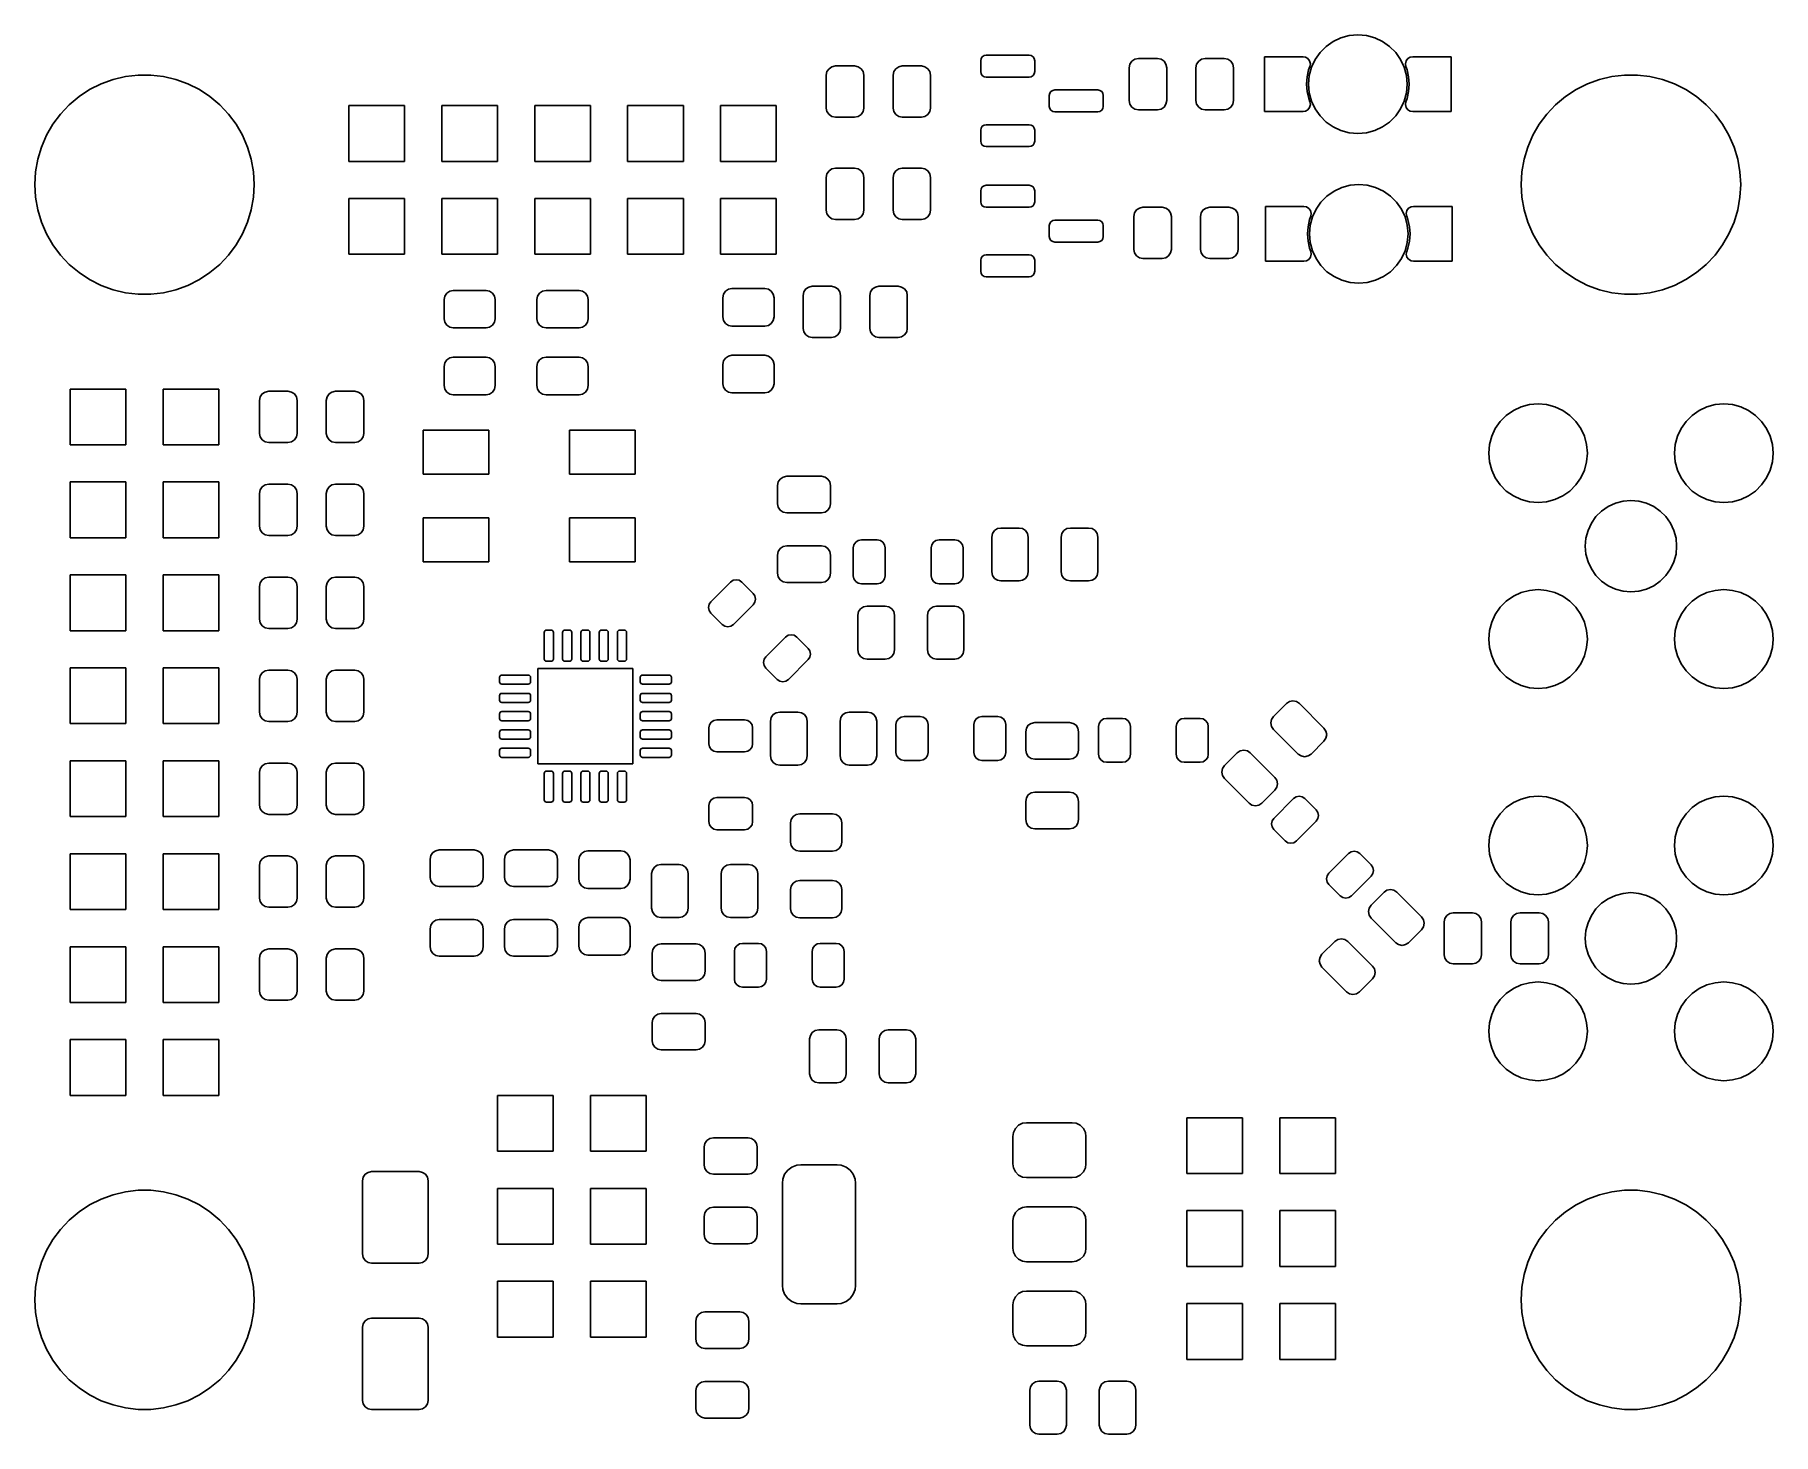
# Model space of a CAD drawing. Extents: x 0.28 to 2.15, y 0.26 to 1.76.
import ezdxf

# ---------------------------------------------------------------- set-up
doc = ezdxf.new("R2010")
doc.units = 0
doc.header["$MEASUREMENT"] = 0
doc.layers.add('BLACK', color=7, linetype='CONTINUOUS')

msp = doc.modelspace()

# ---------------------------------------------------------------- linework, layer by layer
at = {"layer": 'BLACK', "linetype": 'CONTINUOUS'}
for p, q in [((1.6879, 1.758), (1.6968, 1.7604)), ((1.6968, 1.7604), (1.706, 1.7612)), ((1.706, 1.7612), (1.7153, 1.7604)), ((1.7153, 1.7604), (1.7242, 1.758)), ((1.66, 1.7346), (1.6653, 1.7422)), ((1.6653, 1.7422), (1.6719, 1.7487)), ((1.6719, 1.7487), (1.6795, 1.7541)), ((1.6795, 1.7541), (1.6879, 1.758)), ((1.7242, 1.758), (1.7326, 1.7541)), ((1.7326, 1.7541), (1.7402, 1.7487)), ((1.7402, 1.7487), (1.7468, 1.7422)), ((1.7468, 1.7422), (1.7521, 1.7346)), ((1.1346, 1.7215), (1.1368, 1.7247)), ((1.1368, 1.7247), (1.14, 1.7268)), ((1.14, 1.7268), (1.1437, 1.7276)), ((1.1437, 1.7276), (1.1644, 1.7276)), ((1.1644, 1.7276), (1.1682, 1.7268)), ((1.1682, 1.7268), (1.1714, 1.7247)), ((1.1714, 1.7247), (1.1735, 1.7215)), ((1.2065, 1.7215), (1.2086, 1.7247)), ((1.2086, 1.7247), (1.2118, 1.7268)), ((1.2118, 1.7268), (1.2156, 1.7276)), ((1.2156, 1.7276), (1.2363, 1.7276)), ((1.2363, 1.7276), (1.24, 1.7268)), ((1.24, 1.7268), (1.2432, 1.7247)), ((1.2432, 1.7247), (1.2454, 1.7215)), ((1.3001, 1.7333), (1.3005, 1.7356)), ((1.3001, 1.7215), (1.3001, 1.7333)), ((1.3005, 1.7356), (1.3018, 1.7375)), ((1.3018, 1.7375), (1.3037, 1.7388)), ((1.3037, 1.7388), (1.306, 1.7392)), ((1.306, 1.7392), (1.3523, 1.7392)), ((1.3523, 1.7392), (1.3545, 1.7388)), ((1.3545, 1.7388), (1.3564, 1.7375)), ((1.3564, 1.7375), (1.3577, 1.7356)), ((1.3577, 1.7356), (1.3582, 1.7333)), ((1.3582, 1.7333), (1.3582, 1.7215)), ((1.4599, 1.7257), (1.4607, 1.7295)), ((1.4599, 1.6903), (1.4599, 1.7257)), ((1.4607, 1.7295), (1.4628, 1.7327)), ((1.4628, 1.7327), (1.466, 1.7348)), ((1.466, 1.7348), (1.4698, 1.7356)), ((1.4698, 1.7356), (1.4905, 1.7356)), ((1.4905, 1.7356), (1.4942, 1.7348)), ((1.4942, 1.7348), (1.4974, 1.7327)), ((1.4974, 1.7327), (1.4995, 1.7295)), ((1.4995, 1.7295), (1.5003, 1.7257)), ((1.5003, 1.7257), (1.5003, 1.6903)), ((1.5318, 1.7257), (1.5325, 1.7295)), ((1.5318, 1.6903), (1.5318, 1.7257)), ((1.5325, 1.7295), (1.5347, 1.7327)), ((1.5347, 1.7327), (1.5379, 1.7348)), ((1.5379, 1.7348), (1.5416, 1.7356)), ((1.5416, 1.7356), (1.5623, 1.7356)), ((1.5623, 1.7356), (1.5661, 1.7348)), ((1.5661, 1.7348), (1.5693, 1.7327)), ((1.5693, 1.7327), (1.5714, 1.7295)), ((1.5714, 1.7295), (1.5721, 1.7257)), ((1.5721, 1.7257), (1.5721, 1.6903)), ((1.6056, 1.6785), (1.6056, 1.7376)), ((1.6056, 1.7376), (1.647, 1.7376)), ((1.647, 1.7376), (1.647, 1.7375)), ((1.647, 1.7375), (1.6497, 1.7371)), ((1.6497, 1.7371), (1.6523, 1.7355)), ((1.653, 1.7233), (1.6514, 1.7158)), ((1.6523, 1.7355), (1.6541, 1.733)), ((1.6544, 1.727), (1.653, 1.7233)), ((1.6537, 1.7173), (1.6561, 1.7262)), ((1.6541, 1.733), (1.6549, 1.73)), ((1.6549, 1.73), (1.6544, 1.727)), ((1.6544, 1.727), (1.6544, 1.727)), ((1.6561, 1.7262), (1.66, 1.7346)), ((1.7521, 1.7346), (1.756, 1.7262)), ((1.756, 1.7262), (1.7584, 1.7173)), ((1.7572, 1.73), (1.7579, 1.733)), ((1.7577, 1.727), (1.7572, 1.73)), ((1.759, 1.7234), (1.7577, 1.727)), ((1.7577, 1.727), (1.7577, 1.727)), ((1.7579, 1.733), (1.7598, 1.7355)), ((1.7607, 1.7158), (1.759, 1.7234)), ((1.7598, 1.7355), (1.7624, 1.7371)), ((1.7624, 1.7371), (1.7651, 1.7375)), ((1.7651, 1.7375), (1.7651, 1.7376)), ((1.7651, 1.7376), (1.7653, 1.7376)), ((1.7653, 1.7376), (1.7654, 1.7376)), ((1.7654, 1.7376), (1.7655, 1.7376)), ((1.7655, 1.7376), (1.8064, 1.7376)), ((1.8064, 1.7376), (1.8064, 1.6785)), ((0.3409, 1.7023), (0.3532, 1.7085)), ((0.3532, 1.7085), (0.3661, 1.7131)), ((0.3661, 1.7131), (0.3795, 1.7163)), ((0.3795, 1.7163), (0.3931, 1.7179)), ((0.3931, 1.7179), (0.4069, 1.7179)), ((0.4069, 1.7179), (0.4205, 1.7163)), ((0.4205, 1.7163), (0.4339, 1.7131)), ((0.4339, 1.7131), (0.4468, 1.7085)), ((0.4468, 1.7085), (0.4591, 1.7023)), ((1.1339, 1.7177), (1.1346, 1.7215)), ((1.1339, 1.6823), (1.1339, 1.7177)), ((1.1735, 1.7215), (1.1743, 1.7177)), ((1.1743, 1.7177), (1.1743, 1.6823)), ((1.2057, 1.7177), (1.2065, 1.7215)), ((1.2057, 1.6823), (1.2057, 1.7177)), ((1.2454, 1.7215), (1.2461, 1.7177)), ((1.2461, 1.7177), (1.2461, 1.6823)), ((1.3005, 1.7192), (1.3001, 1.7215)), ((1.3018, 1.7173), (1.3005, 1.7192)), ((1.3037, 1.716), (1.3018, 1.7173)), ((1.306, 1.7156), (1.3037, 1.716)), ((1.3523, 1.7156), (1.306, 1.7156)), ((1.3545, 1.716), (1.3523, 1.7156)), ((1.3564, 1.7173), (1.3545, 1.716)), ((1.3577, 1.7192), (1.3564, 1.7173)), ((1.3582, 1.7215), (1.3577, 1.7192)), ((1.6514, 1.7158), (1.6509, 1.708)), ((1.6509, 1.708), (1.6514, 1.7003)), ((1.6529, 1.708), (1.6537, 1.7173)), ((1.6537, 1.6988), (1.6529, 1.708)), ((1.7584, 1.7173), (1.7592, 1.708)), ((1.7592, 1.708), (1.7584, 1.6988)), ((1.7612, 1.708), (1.7607, 1.7158)), ((1.7607, 1.7003), (1.7612, 1.708)), ((1.9409, 1.7023), (1.9532, 1.7085)), ((1.9532, 1.7085), (1.9661, 1.7131)), ((1.9661, 1.7131), (1.9795, 1.7163)), ((1.9795, 1.7163), (1.9931, 1.7179)), ((1.9931, 1.7179), (2.0069, 1.7179)), ((2.0069, 1.7179), (2.0205, 1.7163)), ((2.0205, 1.7163), (2.0339, 1.7131)), ((2.0339, 1.7131), (2.0468, 1.7085)), ((2.0468, 1.7085), (2.0591, 1.7023)), ((0.3095, 1.6759), (0.3189, 1.6859)), ((0.3189, 1.6859), (0.3295, 1.6947)), ((0.3295, 1.6947), (0.3409, 1.7023)), ((0.4591, 1.7023), (0.4705, 1.6947)), ((0.4705, 1.6947), (0.4811, 1.6859)), ((0.4811, 1.6859), (0.4905, 1.6759)), ((0.62, 1.625), (0.62, 1.685)), ((0.62, 1.685), (0.68, 1.685)), ((0.68, 1.685), (0.68, 1.625)), ((0.72, 1.625), (0.72, 1.685)), ((0.72, 1.685), (0.78, 1.685)), ((0.78, 1.685), (0.78, 1.625)), ((0.82, 1.625), (0.82, 1.685)), ((0.82, 1.685), (0.88, 1.685)), ((0.88, 1.685), (0.88, 1.625)), ((0.92, 1.625), (0.92, 1.685)), ((0.92, 1.685), (0.98, 1.685)), ((0.98, 1.685), (0.98, 1.625)), ((1.02, 1.625), (1.02, 1.685)), ((1.02, 1.685), (1.08, 1.685)), ((1.08, 1.685), (1.08, 1.625)), ((1.3739, 1.6959), (1.3744, 1.6982)), ((1.3739, 1.6841), (1.3739, 1.6959)), ((1.3744, 1.6982), (1.3756, 1.7001)), ((1.3756, 1.7001), (1.3776, 1.7014)), ((1.3776, 1.7014), (1.3798, 1.7018)), ((1.3798, 1.7018), (1.4261, 1.7018)), ((1.4261, 1.7018), (1.4283, 1.7014)), ((1.4283, 1.7014), (1.4303, 1.7001)), ((1.4303, 1.7001), (1.4315, 1.6982)), ((1.4315, 1.6982), (1.432, 1.6959)), ((1.432, 1.6959), (1.432, 1.6841)), ((1.4607, 1.6865), (1.4599, 1.6903)), ((1.4628, 1.6834), (1.4607, 1.6865)), ((1.4995, 1.6865), (1.4974, 1.6834)), ((1.5003, 1.6903), (1.4995, 1.6865)), ((1.5325, 1.6865), (1.5318, 1.6903)), ((1.5347, 1.6834), (1.5325, 1.6865)), ((1.5714, 1.6865), (1.5693, 1.6834)), ((1.5721, 1.6903), (1.5714, 1.6865)), ((1.6514, 1.7003), (1.6531, 1.6927)), ((1.6531, 1.6927), (1.6544, 1.6891)), ((1.6561, 1.6899), (1.6537, 1.6988)), ((1.6549, 1.686), (1.6541, 1.683)), ((1.6544, 1.6891), (1.6544, 1.6891)), ((1.6544, 1.6891), (1.6549, 1.686)), ((1.66, 1.6815), (1.6561, 1.6899)), ((1.756, 1.6899), (1.7521, 1.6815)), ((1.7584, 1.6988), (1.756, 1.6899)), ((1.7572, 1.6861), (1.7577, 1.6891)), ((1.758, 1.6831), (1.7572, 1.6861)), ((1.7577, 1.6891), (1.759, 1.6927)), ((1.7577, 1.6891), (1.7577, 1.6891)), ((1.759, 1.6927), (1.7607, 1.7003)), ((1.9095, 1.6759), (1.9189, 1.6859)), ((1.9189, 1.6859), (1.9295, 1.6947)), ((1.9295, 1.6947), (1.9409, 1.7023)), ((2.0591, 1.7023), (2.0705, 1.6947)), ((2.0705, 1.6947), (2.0811, 1.6859)), ((2.0811, 1.6859), (2.0905, 1.6759)), ((0.3013, 1.6649), (0.3095, 1.6759)), ((0.4905, 1.6759), (0.4987, 1.6649)), ((1.1346, 1.6785), (1.1339, 1.6823)), ((1.1368, 1.6753), (1.1346, 1.6785)), ((1.14, 1.6732), (1.1368, 1.6753)), ((1.1437, 1.6724), (1.14, 1.6732)), ((1.1644, 1.6724), (1.1437, 1.6724)), ((1.1682, 1.6732), (1.1644, 1.6724)), ((1.1714, 1.6753), (1.1682, 1.6732)), ((1.1735, 1.6785), (1.1714, 1.6753)), ((1.1743, 1.6823), (1.1735, 1.6785)), ((1.2065, 1.6785), (1.2057, 1.6823)), ((1.2086, 1.6753), (1.2065, 1.6785)), ((1.2118, 1.6732), (1.2086, 1.6753)), ((1.2156, 1.6724), (1.2118, 1.6732)), ((1.2363, 1.6724), (1.2156, 1.6724)), ((1.24, 1.6732), (1.2363, 1.6724)), ((1.2432, 1.6753), (1.24, 1.6732)), ((1.2454, 1.6785), (1.2432, 1.6753)), ((1.2461, 1.6823), (1.2454, 1.6785)), ((1.3744, 1.6818), (1.3739, 1.6841)), ((1.3756, 1.6799), (1.3744, 1.6818)), ((1.3776, 1.6786), (1.3756, 1.6799)), ((1.3798, 1.6782), (1.3776, 1.6786)), ((1.4261, 1.6782), (1.3798, 1.6782)), ((1.4283, 1.6786), (1.4261, 1.6782)), ((1.4303, 1.6799), (1.4283, 1.6786)), ((1.4315, 1.6818), (1.4303, 1.6799)), ((1.432, 1.6841), (1.4315, 1.6818)), ((1.466, 1.6812), (1.4628, 1.6834)), ((1.4698, 1.6805), (1.466, 1.6812)), ((1.4905, 1.6805), (1.4698, 1.6805)), ((1.4942, 1.6812), (1.4905, 1.6805)), ((1.4974, 1.6834), (1.4942, 1.6812)), ((1.5379, 1.6812), (1.5347, 1.6834)), ((1.5416, 1.6805), (1.5379, 1.6812)), ((1.5623, 1.6805), (1.5416, 1.6805)), ((1.5661, 1.6812), (1.5623, 1.6805)), ((1.5693, 1.6834), (1.5661, 1.6812)), ((1.6466, 1.6785), (1.6056, 1.6785)), ((1.6467, 1.6785), (1.6466, 1.6785)), ((1.6468, 1.6785), (1.6467, 1.6785)), ((1.647, 1.6785), (1.6468, 1.6785)), ((1.6497, 1.679), (1.647, 1.6785)), ((1.647, 1.6785), (1.647, 1.6785)), ((1.6523, 1.6806), (1.6497, 1.679)), ((1.6541, 1.683), (1.6523, 1.6806)), ((1.6653, 1.6739), (1.66, 1.6815)), ((1.6719, 1.6673), (1.6653, 1.6739)), ((1.6795, 1.662), (1.6719, 1.6673)), ((1.7402, 1.6673), (1.7326, 1.662)), ((1.7468, 1.6739), (1.7402, 1.6673)), ((1.7521, 1.6815), (1.7468, 1.6739)), ((1.7598, 1.6806), (1.758, 1.6831)), ((1.7624, 1.679), (1.7598, 1.6806)), ((1.7651, 1.6786), (1.7624, 1.679)), ((1.7651, 1.6785), (1.7651, 1.6786)), ((1.8064, 1.6785), (1.7651, 1.6785)), ((1.9013, 1.6649), (1.9095, 1.6759)), ((2.0905, 1.6759), (2.0987, 1.6649)), ((0.289, 1.6404), (0.2945, 1.653)), ((0.2945, 1.653), (0.3013, 1.6649)), ((0.4987, 1.6649), (0.5055, 1.653)), ((0.5055, 1.653), (0.511, 1.6404)), ((1.3001, 1.6585), (1.3005, 1.6608)), ((1.3001, 1.6467), (1.3001, 1.6585)), ((1.3005, 1.6608), (1.3018, 1.6627)), ((1.3018, 1.6627), (1.3037, 1.664)), ((1.3037, 1.664), (1.306, 1.6644)), ((1.306, 1.6644), (1.3523, 1.6644)), ((1.3523, 1.6644), (1.3545, 1.664)), ((1.3545, 1.664), (1.3564, 1.6627)), ((1.3564, 1.6627), (1.3577, 1.6608)), ((1.3577, 1.6608), (1.3582, 1.6585)), ((1.3582, 1.6585), (1.3582, 1.6467)), ((1.6879, 1.6581), (1.6795, 1.662)), ((1.6968, 1.6557), (1.6879, 1.6581)), ((1.706, 1.6549), (1.6968, 1.6557)), ((1.7153, 1.6557), (1.706, 1.6549)), ((1.7242, 1.6581), (1.7153, 1.6557)), ((1.7326, 1.662), (1.7242, 1.6581)), ((1.889, 1.6404), (1.8945, 1.653)), ((1.8945, 1.653), (1.9013, 1.6649)), ((2.0987, 1.6649), (2.1055, 1.653)), ((2.1055, 1.653), (2.111, 1.6404)), ((0.2851, 1.6272), (0.289, 1.6404)), ((0.511, 1.6404), (0.5149, 1.6272)), ((1.3005, 1.6444), (1.3001, 1.6467)), ((1.3018, 1.6425), (1.3005, 1.6444)), ((1.3037, 1.6412), (1.3018, 1.6425)), ((1.306, 1.6408), (1.3037, 1.6412)), ((1.3523, 1.6408), (1.306, 1.6408)), ((1.3545, 1.6412), (1.3523, 1.6408)), ((1.3564, 1.6425), (1.3545, 1.6412)), ((1.3577, 1.6444), (1.3564, 1.6425)), ((1.3582, 1.6467), (1.3577, 1.6444)), ((1.8851, 1.6272), (1.889, 1.6404)), ((2.111, 1.6404), (2.1149, 1.6272)), ((0.2819, 1.6), (0.2827, 1.6137)), ((0.2827, 1.6137), (0.2851, 1.6272)), ((0.5149, 1.6272), (0.5173, 1.6137)), ((0.5173, 1.6137), (0.5181, 1.6)), ((0.68, 1.625), (0.62, 1.625)), ((0.78, 1.625), (0.72, 1.625)), ((0.88, 1.625), (0.82, 1.625)), ((0.98, 1.625), (0.92, 1.625)), ((1.08, 1.625), (1.02, 1.625)), ((1.1339, 1.6077), (1.1346, 1.6115)), ((1.1346, 1.6115), (1.1368, 1.6147)), ((1.1368, 1.6147), (1.14, 1.6168)), ((1.14, 1.6168), (1.1437, 1.6176)), ((1.1437, 1.6176), (1.1644, 1.6176)), ((1.1644, 1.6176), (1.1682, 1.6168)), ((1.1682, 1.6168), (1.1714, 1.6147)), ((1.1714, 1.6147), (1.1735, 1.6115)), ((1.1735, 1.6115), (1.1743, 1.6077)), ((1.2057, 1.6077), (1.2065, 1.6115)), ((1.2065, 1.6115), (1.2086, 1.6147)), ((1.2086, 1.6147), (1.2118, 1.6168)), ((1.2118, 1.6168), (1.2156, 1.6176)), ((1.2156, 1.6176), (1.2363, 1.6176)), ((1.2363, 1.6176), (1.24, 1.6168)), ((1.24, 1.6168), (1.2432, 1.6147)), ((1.2432, 1.6147), (1.2454, 1.6115)), ((1.2454, 1.6115), (1.2461, 1.6077)), ((1.8819, 1.6), (1.8827, 1.6137)), ((1.8827, 1.6137), (1.8851, 1.6272)), ((2.1149, 1.6272), (2.1173, 1.6137)), ((2.1173, 1.6137), (2.1181, 1.6)), ((0.2827, 1.5863), (0.2819, 1.6)), ((0.5181, 1.6), (0.5173, 1.5863)), ((1.1339, 1.5723), (1.1339, 1.6077)), ((1.1743, 1.6077), (1.1743, 1.5723)), ((1.2057, 1.5723), (1.2057, 1.6077)), ((1.2461, 1.6077), (1.2461, 1.5723)), ((1.3001, 1.5933), (1.3005, 1.5956)), ((1.3001, 1.5815), (1.3001, 1.5933)), ((1.3005, 1.5956), (1.3018, 1.5975)), ((1.3018, 1.5975), (1.3037, 1.5988)), ((1.3037, 1.5988), (1.306, 1.5992)), ((1.306, 1.5992), (1.3523, 1.5992)), ((1.3523, 1.5992), (1.3545, 1.5988)), ((1.3545, 1.5988), (1.3564, 1.5975)), ((1.3564, 1.5975), (1.3577, 1.5956)), ((1.3577, 1.5956), (1.3582, 1.5933)), ((1.3582, 1.5933), (1.3582, 1.5815)), ((1.6728, 1.5877), (1.6804, 1.593)), ((1.6804, 1.593), (1.6888, 1.5969)), ((1.6888, 1.5969), (1.6978, 1.5993)), ((1.6978, 1.5993), (1.707, 1.6001)), ((1.707, 1.6001), (1.7162, 1.5993)), ((1.7162, 1.5993), (1.7252, 1.5969)), ((1.7252, 1.5969), (1.7336, 1.593)), ((1.7336, 1.593), (1.7412, 1.5877)), ((1.8827, 1.5863), (1.8819, 1.6)), ((2.1181, 1.6), (2.1173, 1.5863)), ((0.2851, 1.5728), (0.2827, 1.5863)), ((0.289, 1.5596), (0.2851, 1.5728)), ((0.5149, 1.5728), (0.511, 1.5596)), ((0.5173, 1.5863), (0.5149, 1.5728)), ((0.62, 1.525), (0.62, 1.585)), ((0.62, 1.585), (0.68, 1.585)), ((0.68, 1.585), (0.68, 1.525)), ((0.72, 1.525), (0.72, 1.585)), ((0.72, 1.585), (0.78, 1.585)), ((0.78, 1.585), (0.78, 1.525)), ((0.82, 1.525), (0.82, 1.585)), ((0.82, 1.585), (0.88, 1.585)), ((0.88, 1.585), (0.88, 1.525)), ((0.92, 1.525), (0.92, 1.585)), ((0.92, 1.585), (0.98, 1.585)), ((0.98, 1.585), (0.98, 1.525)), ((1.02, 1.525), (1.02, 1.585)), ((1.02, 1.585), (1.08, 1.585)), ((1.08, 1.585), (1.08, 1.525)), ((1.1346, 1.5685), (1.1339, 1.5723)), ((1.1743, 1.5723), (1.1735, 1.5685)), ((1.2065, 1.5685), (1.2057, 1.5723)), ((1.2461, 1.5723), (1.2454, 1.5685)), ((1.3005, 1.5792), (1.3001, 1.5815)), ((1.3018, 1.5773), (1.3005, 1.5792)), ((1.3037, 1.576), (1.3018, 1.5773)), ((1.306, 1.5756), (1.3037, 1.576)), ((1.3523, 1.5756), (1.306, 1.5756)), ((1.3545, 1.576), (1.3523, 1.5756)), ((1.3564, 1.5773), (1.3545, 1.576)), ((1.3577, 1.5792), (1.3564, 1.5773)), ((1.3582, 1.5815), (1.3577, 1.5792)), ((1.4656, 1.5695), (1.4678, 1.5727)), ((1.4678, 1.5727), (1.471, 1.5748)), ((1.471, 1.5748), (1.4747, 1.5756)), ((1.4747, 1.5756), (1.4954, 1.5756)), ((1.4954, 1.5756), (1.4992, 1.5748)), ((1.4992, 1.5748), (1.5024, 1.5727)), ((1.5024, 1.5727), (1.5045, 1.5695)), ((1.5375, 1.5695), (1.5396, 1.5727)), ((1.5396, 1.5727), (1.5428, 1.5748)), ((1.5428, 1.5748), (1.5466, 1.5756)), ((1.5466, 1.5756), (1.5673, 1.5756)), ((1.5673, 1.5756), (1.571, 1.5748)), ((1.571, 1.5748), (1.5742, 1.5727)), ((1.5742, 1.5727), (1.5764, 1.5695)), ((1.6066, 1.5175), (1.6066, 1.5765)), ((1.6066, 1.5765), (1.6479, 1.5765)), ((1.6479, 1.5765), (1.6507, 1.576)), ((1.6479, 1.5765), (1.6479, 1.5765)), ((1.6507, 1.576), (1.6533, 1.5744)), ((1.6533, 1.5744), (1.6551, 1.572)), ((1.6551, 1.572), (1.6558, 1.569)), ((1.6571, 1.5652), (1.661, 1.5736)), ((1.661, 1.5736), (1.6663, 1.5812)), ((1.6663, 1.5812), (1.6728, 1.5877)), ((1.7412, 1.5877), (1.7477, 1.5812)), ((1.7477, 1.5812), (1.753, 1.5736)), ((1.753, 1.5736), (1.7569, 1.5652)), ((1.7582, 1.569), (1.7589, 1.572)), ((1.7589, 1.572), (1.7607, 1.5745)), ((1.7607, 1.5745), (1.7633, 1.5761)), ((1.7633, 1.5761), (1.7661, 1.5765)), ((1.7661, 1.5765), (1.7661, 1.5765)), ((1.7661, 1.5765), (1.7662, 1.5765)), ((1.7662, 1.5765), (1.7664, 1.5765)), ((1.7664, 1.5765), (1.7665, 1.5765)), ((1.7665, 1.5765), (1.8074, 1.5765)), ((1.8074, 1.5765), (1.8074, 1.5175)), ((1.8851, 1.5728), (1.8827, 1.5863)), ((1.889, 1.5596), (1.8851, 1.5728)), ((2.1149, 1.5728), (2.111, 1.5596)), ((2.1173, 1.5863), (2.1149, 1.5728)), ((0.2945, 1.547), (0.289, 1.5596)), ((0.511, 1.5596), (0.5055, 1.547)), ((1.1368, 1.5653), (1.1346, 1.5685)), ((1.14, 1.5632), (1.1368, 1.5653)), ((1.1437, 1.5624), (1.14, 1.5632)), ((1.1644, 1.5624), (1.1437, 1.5624)), ((1.1682, 1.5632), (1.1644, 1.5624)), ((1.1714, 1.5653), (1.1682, 1.5632)), ((1.1735, 1.5685), (1.1714, 1.5653)), ((1.2086, 1.5653), (1.2065, 1.5685)), ((1.2118, 1.5632), (1.2086, 1.5653)), ((1.2156, 1.5624), (1.2118, 1.5632)), ((1.2363, 1.5624), (1.2156, 1.5624)), ((1.24, 1.5632), (1.2363, 1.5624)), ((1.2432, 1.5653), (1.24, 1.5632)), ((1.2454, 1.5685), (1.2432, 1.5653)), ((1.3739, 1.5559), (1.3744, 1.5582)), ((1.3739, 1.5441), (1.3739, 1.5559)), ((1.3744, 1.5582), (1.3756, 1.5601)), ((1.3756, 1.5601), (1.3776, 1.5614)), ((1.3776, 1.5614), (1.3798, 1.5618)), ((1.3798, 1.5618), (1.4261, 1.5618)), ((1.4261, 1.5618), (1.4283, 1.5614)), ((1.4283, 1.5614), (1.4303, 1.5601)), ((1.4303, 1.5601), (1.4315, 1.5582)), ((1.4315, 1.5582), (1.432, 1.5559)), ((1.432, 1.5559), (1.432, 1.5441)), ((1.4649, 1.5657), (1.4656, 1.5695)), ((1.4649, 1.5303), (1.4649, 1.5657)), ((1.5045, 1.5695), (1.5053, 1.5657)), ((1.5053, 1.5657), (1.5053, 1.5303)), ((1.5367, 1.5657), (1.5375, 1.5695)), ((1.5367, 1.5303), (1.5367, 1.5657)), ((1.5764, 1.5695), (1.5771, 1.5657)), ((1.5771, 1.5657), (1.5771, 1.5303)), ((1.6524, 1.5547), (1.6518, 1.547)), ((1.654, 1.5623), (1.6524, 1.5547)), ((1.6539, 1.547), (1.6547, 1.5562)), ((1.6553, 1.5659), (1.654, 1.5623)), ((1.6547, 1.5562), (1.6571, 1.5652)), ((1.6558, 1.569), (1.6553, 1.5659)), ((1.6553, 1.5659), (1.6553, 1.5659)), ((1.7569, 1.5652), (1.7593, 1.5562)), ((1.7587, 1.566), (1.7582, 1.569)), ((1.76, 1.5623), (1.7587, 1.566)), ((1.7587, 1.566), (1.7587, 1.566)), ((1.7593, 1.5562), (1.7601, 1.547)), ((1.7616, 1.5547), (1.76, 1.5623)), ((1.7622, 1.547), (1.7616, 1.5547)), ((1.8945, 1.547), (1.889, 1.5596)), ((2.111, 1.5596), (2.1055, 1.547)), ((0.3013, 1.5351), (0.2945, 1.547)), ((0.3095, 1.5241), (0.3013, 1.5351)), ((0.4987, 1.5351), (0.4905, 1.5241)), ((0.5055, 1.547), (0.4987, 1.5351)), ((1.3744, 1.5418), (1.3739, 1.5441)), ((1.3756, 1.5399), (1.3744, 1.5418)), ((1.3776, 1.5386), (1.3756, 1.5399)), ((1.3798, 1.5382), (1.3776, 1.5386)), ((1.4261, 1.5382), (1.3798, 1.5382)), ((1.4283, 1.5386), (1.4261, 1.5382)), ((1.4303, 1.5399), (1.4283, 1.5386)), ((1.4315, 1.5418), (1.4303, 1.5399)), ((1.432, 1.5441), (1.4315, 1.5418)), ((1.6518, 1.547), (1.6524, 1.5393)), ((1.6524, 1.5393), (1.654, 1.5317)), ((1.6547, 1.5378), (1.6539, 1.547)), ((1.6571, 1.5288), (1.6547, 1.5378)), ((1.7593, 1.5378), (1.7569, 1.5288)), ((1.7601, 1.547), (1.7593, 1.5378)), ((1.76, 1.5317), (1.7616, 1.5393)), ((1.7616, 1.5393), (1.7622, 1.547)), ((1.9013, 1.5351), (1.8945, 1.547)), ((1.9095, 1.5241), (1.9013, 1.5351)), ((2.0987, 1.5351), (2.0905, 1.5241)), ((2.1055, 1.547), (2.0987, 1.5351)), ((0.3189, 1.5141), (0.3095, 1.5241)), ((0.4905, 1.5241), (0.4811, 1.5141)), ((0.68, 1.525), (0.62, 1.525)), ((0.78, 1.525), (0.72, 1.525)), ((0.88, 1.525), (0.82, 1.525)), ((0.98, 1.525), (0.92, 1.525)), ((1.08, 1.525), (1.02, 1.525)), ((1.3001, 1.5185), (1.3005, 1.5208)), ((1.3001, 1.5067), (1.3001, 1.5185)), ((1.3005, 1.5208), (1.3018, 1.5227)), ((1.3018, 1.5227), (1.3037, 1.524)), ((1.3037, 1.524), (1.306, 1.5244)), ((1.306, 1.5244), (1.3523, 1.5244)), ((1.3523, 1.5244), (1.3545, 1.524)), ((1.3545, 1.524), (1.3564, 1.5227)), ((1.3564, 1.5227), (1.3577, 1.5208)), ((1.3577, 1.5208), (1.3582, 1.5185)), ((1.3582, 1.5185), (1.3582, 1.5067)), ((1.4656, 1.5265), (1.4649, 1.5303)), ((1.4678, 1.5233), (1.4656, 1.5265)), ((1.471, 1.5212), (1.4678, 1.5233)), ((1.4747, 1.5204), (1.471, 1.5212)), ((1.4954, 1.5204), (1.4747, 1.5204)), ((1.4992, 1.5212), (1.4954, 1.5204)), ((1.5024, 1.5233), (1.4992, 1.5212)), ((1.5045, 1.5265), (1.5024, 1.5233)), ((1.5053, 1.5303), (1.5045, 1.5265)), ((1.5375, 1.5265), (1.5367, 1.5303)), ((1.5396, 1.5233), (1.5375, 1.5265)), ((1.5428, 1.5212), (1.5396, 1.5233)), ((1.5466, 1.5204), (1.5428, 1.5212)), ((1.5673, 1.5204), (1.5466, 1.5204)), ((1.571, 1.5212), (1.5673, 1.5204)), ((1.5742, 1.5233), (1.571, 1.5212)), ((1.5764, 1.5265), (1.5742, 1.5233)), ((1.5771, 1.5303), (1.5764, 1.5265)), ((1.6475, 1.5175), (1.6066, 1.5175)), ((1.6476, 1.5175), (1.6475, 1.5175)), ((1.6478, 1.5175), (1.6476, 1.5175)), ((1.6479, 1.5175), (1.6478, 1.5175)), ((1.6507, 1.5179), (1.6479, 1.5175)), ((1.6479, 1.5175), (1.6479, 1.5175)), ((1.6533, 1.5195), (1.6507, 1.5179)), ((1.6551, 1.522), (1.6533, 1.5195)), ((1.654, 1.5317), (1.6553, 1.528)), ((1.6558, 1.525), (1.6551, 1.522)), ((1.6553, 1.528), (1.6553, 1.528)), ((1.6553, 1.528), (1.6558, 1.525)), ((1.661, 1.5204), (1.6571, 1.5288)), ((1.6663, 1.5128), (1.661, 1.5204)), ((1.753, 1.5204), (1.7477, 1.5128)), ((1.7569, 1.5288), (1.753, 1.5204)), ((1.7582, 1.525), (1.7587, 1.5281)), ((1.7589, 1.522), (1.7582, 1.525)), ((1.7587, 1.5281), (1.76, 1.5317)), ((1.7587, 1.5281), (1.7587, 1.5281)), ((1.7607, 1.5196), (1.7589, 1.522)), ((1.7633, 1.518), (1.7607, 1.5196)), ((1.7661, 1.5175), (1.7633, 1.518)), ((1.8074, 1.5175), (1.7661, 1.5175)), ((1.7661, 1.5175), (1.7661, 1.5175)), ((1.9189, 1.5141), (1.9095, 1.5241)), ((2.0905, 1.5241), (2.0811, 1.5141)), ((0.3295, 1.5053), (0.3189, 1.5141)), ((0.3409, 1.4977), (0.3295, 1.5053)), ((0.3532, 1.4915), (0.3409, 1.4977)), ((0.4591, 1.4977), (0.4468, 1.4915)), ((0.4705, 1.5053), (0.4591, 1.4977)), ((0.4811, 1.5141), (0.4705, 1.5053)), ((1.3005, 1.5044), (1.3001, 1.5067)), ((1.3018, 1.5025), (1.3005, 1.5044)), ((1.3037, 1.5012), (1.3018, 1.5025)), ((1.306, 1.5008), (1.3037, 1.5012)), ((1.3523, 1.5008), (1.306, 1.5008)), ((1.3545, 1.5012), (1.3523, 1.5008)), ((1.3564, 1.5025), (1.3545, 1.5012)), ((1.3577, 1.5044), (1.3564, 1.5025)), ((1.3582, 1.5067), (1.3577, 1.5044)), ((1.6728, 1.5063), (1.6663, 1.5128)), ((1.6804, 1.501), (1.6728, 1.5063)), ((1.6888, 1.4971), (1.6804, 1.501)), ((1.6978, 1.4947), (1.6888, 1.4971)), ((1.7252, 1.4971), (1.7162, 1.4947)), ((1.7336, 1.501), (1.7252, 1.4971)), ((1.7412, 1.5063), (1.7336, 1.501)), ((1.7477, 1.5128), (1.7412, 1.5063)), ((1.9295, 1.5053), (1.9189, 1.5141)), ((1.9409, 1.4977), (1.9295, 1.5053)), ((1.9532, 1.4915), (1.9409, 1.4977)), ((2.0591, 1.4977), (2.0468, 1.4915)), ((2.0705, 1.5053), (2.0591, 1.4977)), ((2.0811, 1.5141), (2.0705, 1.5053)), ((0.3661, 1.4869), (0.3532, 1.4915)), ((0.3795, 1.4837), (0.3661, 1.4869)), ((0.3931, 1.4821), (0.3795, 1.4837)), ((0.4069, 1.4821), (0.3931, 1.4821)), ((0.4205, 1.4837), (0.4069, 1.4821)), ((0.4339, 1.4869), (0.4205, 1.4837)), ((0.4468, 1.4915), (0.4339, 1.4869)), ((0.7224, 1.4763), (0.7232, 1.48)), ((0.7232, 1.48), (0.7253, 1.4832)), ((0.7253, 1.4832), (0.7285, 1.4854)), ((0.7285, 1.4854), (0.7323, 1.4861)), ((0.7323, 1.4861), (0.7677, 1.4861)), ((0.7677, 1.4861), (0.7715, 1.4854)), ((0.7715, 1.4854), (0.7747, 1.4832)), ((0.7747, 1.4832), (0.7768, 1.48)), ((0.7768, 1.48), (0.7776, 1.4763)), ((0.8224, 1.4763), (0.8232, 1.48)), ((0.8232, 1.48), (0.8253, 1.4832)), ((0.8253, 1.4832), (0.8285, 1.4854)), ((0.8285, 1.4854), (0.8323, 1.4861)), ((0.8323, 1.4861), (0.8677, 1.4861)), ((0.8677, 1.4861), (0.8715, 1.4854)), ((0.8715, 1.4854), (0.8747, 1.4832)), ((0.8747, 1.4832), (0.8768, 1.48)), ((0.8768, 1.48), (0.8776, 1.4763)), ((1.0224, 1.4783), (1.0232, 1.482)), ((1.0232, 1.482), (1.0253, 1.4852)), ((1.0253, 1.4852), (1.0285, 1.4874)), ((1.0285, 1.4874), (1.0323, 1.4881)), ((1.0323, 1.4881), (1.0677, 1.4881)), ((1.0677, 1.4881), (1.0715, 1.4874)), ((1.0715, 1.4874), (1.0747, 1.4852)), ((1.0747, 1.4852), (1.0768, 1.482)), ((1.0768, 1.482), (1.0776, 1.4783)), ((1.1089, 1.4807), (1.1096, 1.4845)), ((1.1089, 1.4453), (1.1089, 1.4807)), ((1.1096, 1.4845), (1.1118, 1.4877)), ((1.1118, 1.4877), (1.115, 1.4898)), ((1.115, 1.4898), (1.1187, 1.4906)), ((1.1187, 1.4906), (1.1394, 1.4906)), ((1.1394, 1.4906), (1.1432, 1.4898)), ((1.1432, 1.4898), (1.1464, 1.4877)), ((1.1464, 1.4877), (1.1485, 1.4845)), ((1.1485, 1.4845), (1.1493, 1.4807)), ((1.1493, 1.4807), (1.1493, 1.4453)), ((1.1807, 1.4807), (1.1815, 1.4845)), ((1.1807, 1.4453), (1.1807, 1.4807)), ((1.1815, 1.4845), (1.1836, 1.4877)), ((1.1836, 1.4877), (1.1868, 1.4898)), ((1.1868, 1.4898), (1.1906, 1.4906)), ((1.1906, 1.4906), (1.2113, 1.4906)), ((1.2113, 1.4906), (1.215, 1.4898)), ((1.215, 1.4898), (1.2182, 1.4877)), ((1.2182, 1.4877), (1.2204, 1.4845)), ((1.2204, 1.4845), (1.2211, 1.4807)), ((1.2211, 1.4807), (1.2211, 1.4453)), ((1.707, 1.4939), (1.6978, 1.4947)), ((1.7162, 1.4947), (1.707, 1.4939)), ((1.9661, 1.4869), (1.9532, 1.4915)), ((1.9795, 1.4837), (1.9661, 1.4869)), ((1.9931, 1.4821), (1.9795, 1.4837)), ((2.0069, 1.4821), (1.9931, 1.4821)), ((2.0205, 1.4837), (2.0069, 1.4821)), ((2.0339, 1.4869), (2.0205, 1.4837)), ((2.0468, 1.4915), (2.0339, 1.4869)), ((0.7224, 1.4556), (0.7224, 1.4763)), ((0.7776, 1.4763), (0.7776, 1.4556)), ((0.8224, 1.4556), (0.8224, 1.4763)), ((0.8776, 1.4763), (0.8776, 1.4556)), ((1.0224, 1.4576), (1.0224, 1.4783)), ((1.0776, 1.4783), (1.0776, 1.4576)), ((0.7232, 1.4518), (0.7224, 1.4556)), ((0.7253, 1.4486), (0.7232, 1.4518)), ((0.7285, 1.4465), (0.7253, 1.4486)), ((0.7323, 1.4457), (0.7285, 1.4465)), ((0.7677, 1.4457), (0.7323, 1.4457)), ((0.7715, 1.4465), (0.7677, 1.4457)), ((0.7747, 1.4486), (0.7715, 1.4465)), ((0.7768, 1.4518), (0.7747, 1.4486)), ((0.7776, 1.4556), (0.7768, 1.4518)), ((0.8232, 1.4518), (0.8224, 1.4556)), ((0.8253, 1.4486), (0.8232, 1.4518)), ((0.8285, 1.4465), (0.8253, 1.4486)), ((0.8323, 1.4457), (0.8285, 1.4465)), ((0.8677, 1.4457), (0.8323, 1.4457)), ((0.8715, 1.4465), (0.8677, 1.4457)), ((0.8747, 1.4486), (0.8715, 1.4465)), ((0.8768, 1.4518), (0.8747, 1.4486)), ((0.8776, 1.4556), (0.8768, 1.4518)), ((1.0232, 1.4538), (1.0224, 1.4576)), ((1.0253, 1.4506), (1.0232, 1.4538)), ((1.0285, 1.4485), (1.0253, 1.4506)), ((1.0323, 1.4477), (1.0285, 1.4485)), ((1.0677, 1.4477), (1.0323, 1.4477)), ((1.0715, 1.4485), (1.0677, 1.4477)), ((1.0747, 1.4506), (1.0715, 1.4485)), ((1.0768, 1.4538), (1.0747, 1.4506)), ((1.0776, 1.4576), (1.0768, 1.4538)), ((1.1096, 1.4415), (1.1089, 1.4453)), ((1.1118, 1.4383), (1.1096, 1.4415)), ((1.1485, 1.4415), (1.1464, 1.4383)), ((1.1493, 1.4453), (1.1485, 1.4415)), ((1.1815, 1.4415), (1.1807, 1.4453)), ((1.1836, 1.4383), (1.1815, 1.4415)), ((1.2204, 1.4415), (1.2182, 1.4383)), ((1.2211, 1.4453), (1.2204, 1.4415)), ((1.115, 1.4362), (1.1118, 1.4383)), ((1.1187, 1.4354), (1.115, 1.4362)), ((1.1394, 1.4354), (1.1187, 1.4354)), ((1.1432, 1.4362), (1.1394, 1.4354)), ((1.1464, 1.4383), (1.1432, 1.4362)), ((1.1868, 1.4362), (1.1836, 1.4383)), ((1.1906, 1.4354), (1.1868, 1.4362)), ((1.2113, 1.4354), (1.1906, 1.4354)), ((1.215, 1.4362), (1.2113, 1.4354)), ((1.2182, 1.4383), (1.215, 1.4362)), ((0.7224, 1.4044), (0.7232, 1.4082)), ((0.7224, 1.3837), (0.7224, 1.4044)), ((0.7232, 1.4082), (0.7253, 1.4114)), ((0.7253, 1.4114), (0.7285, 1.4135)), ((0.7285, 1.4135), (0.7323, 1.4143)), ((0.7323, 1.4143), (0.7677, 1.4143)), ((0.7677, 1.4143), (0.7715, 1.4135)), ((0.7715, 1.4135), (0.7747, 1.4114)), ((0.7747, 1.4114), (0.7768, 1.4082)), ((0.7768, 1.4082), (0.7776, 1.4044)), ((0.7776, 1.4044), (0.7776, 1.3837)), ((0.8224, 1.4044), (0.8232, 1.4082)), ((0.8224, 1.3837), (0.8224, 1.4044)), ((0.8232, 1.4082), (0.8253, 1.4114)), ((0.8253, 1.4114), (0.8285, 1.4135)), ((0.8285, 1.4135), (0.8323, 1.4143)), ((0.8323, 1.4143), (0.8677, 1.4143)), ((0.8677, 1.4143), (0.8715, 1.4135)), ((0.8715, 1.4135), (0.8747, 1.4114)), ((0.8747, 1.4114), (0.8768, 1.4082)), ((0.8768, 1.4082), (0.8776, 1.4044)), ((0.8776, 1.4044), (0.8776, 1.3837)), ((1.0224, 1.4064), (1.0232, 1.4102)), ((1.0224, 1.3857), (1.0224, 1.4064)), ((1.0232, 1.4102), (1.0253, 1.4134)), ((1.0253, 1.4134), (1.0285, 1.4155)), ((1.0285, 1.4155), (1.0323, 1.4163)), ((1.0323, 1.4163), (1.0677, 1.4163)), ((1.0677, 1.4163), (1.0715, 1.4155)), ((1.0715, 1.4155), (1.0747, 1.4134)), ((1.0747, 1.4134), (1.0768, 1.4102)), ((1.0768, 1.4102), (1.0776, 1.4064)), ((1.0776, 1.4064), (1.0776, 1.3857)), ((1.0232, 1.382), (1.0224, 1.3857)), ((1.0776, 1.3857), (1.0768, 1.382)), ((0.32, 1.32), (0.32, 1.38)), ((0.32, 1.38), (0.38, 1.38)), ((0.38, 1.38), (0.38, 1.32)), ((0.42, 1.32), (0.42, 1.38)), ((0.42, 1.38), (0.48, 1.38)), ((0.48, 1.38), (0.48, 1.32)), ((0.5239, 1.3677), (0.5246, 1.3715)), ((0.5239, 1.3323), (0.5239, 1.3677)), ((0.5246, 1.3715), (0.5268, 1.3747)), ((0.5268, 1.3747), (0.53, 1.3768)), ((0.53, 1.3768), (0.5337, 1.3776)), ((0.5337, 1.3776), (0.5544, 1.3776)), ((0.5544, 1.3776), (0.5582, 1.3768)), ((0.5582, 1.3768), (0.5614, 1.3747)), ((0.5614, 1.3747), (0.5635, 1.3715)), ((0.5635, 1.3715), (0.5643, 1.3677)), ((0.5643, 1.3677), (0.5643, 1.3323)), ((0.5957, 1.3677), (0.5965, 1.3715)), ((0.5957, 1.3323), (0.5957, 1.3677)), ((0.5965, 1.3715), (0.5986, 1.3747)), ((0.5986, 1.3747), (0.6018, 1.3768)), ((0.6018, 1.3768), (0.6056, 1.3776)), ((0.6056, 1.3776), (0.6263, 1.3776)), ((0.6263, 1.3776), (0.63, 1.3768)), ((0.63, 1.3768), (0.6332, 1.3747)), ((0.6332, 1.3747), (0.6354, 1.3715)), ((0.6354, 1.3715), (0.6361, 1.3677)), ((0.6361, 1.3677), (0.6361, 1.3323)), ((0.7232, 1.38), (0.7224, 1.3837)), ((0.7253, 1.3768), (0.7232, 1.38)), ((0.7285, 1.3746), (0.7253, 1.3768)), ((0.7323, 1.3739), (0.7285, 1.3746)), ((0.7677, 1.3739), (0.7323, 1.3739)), ((0.7715, 1.3746), (0.7677, 1.3739)), ((0.7747, 1.3768), (0.7715, 1.3746)), ((0.7768, 1.38), (0.7747, 1.3768)), ((0.7776, 1.3837), (0.7768, 1.38)), ((0.8232, 1.38), (0.8224, 1.3837)), ((0.8253, 1.3768), (0.8232, 1.38)), ((0.8285, 1.3746), (0.8253, 1.3768)), ((0.8323, 1.3739), (0.8285, 1.3746)), ((0.8677, 1.3739), (0.8323, 1.3739)), ((0.8715, 1.3746), (0.8677, 1.3739)), ((0.8747, 1.3768), (0.8715, 1.3746)), ((0.8768, 1.38), (0.8747, 1.3768)), ((0.8776, 1.3837), (0.8768, 1.38)), ((1.0253, 1.3788), (1.0232, 1.382)), ((1.0285, 1.3766), (1.0253, 1.3788)), ((1.0323, 1.3759), (1.0285, 1.3766)), ((1.0677, 1.3759), (1.0323, 1.3759)), ((1.0715, 1.3766), (1.0677, 1.3759)), ((1.0747, 1.3788), (1.0715, 1.3766)), ((1.0768, 1.382), (1.0747, 1.3788)), ((1.8593, 1.3452), (1.8658, 1.3517)), ((1.8658, 1.3517), (1.8734, 1.3571)), ((1.8734, 1.3571), (1.8818, 1.361)), ((1.8818, 1.361), (1.8908, 1.3634)), ((1.8908, 1.3634), (1.9, 1.3642)), ((1.9, 1.3642), (1.9092, 1.3634)), ((1.9092, 1.3634), (1.9182, 1.361)), ((1.9182, 1.361), (1.9266, 1.3571)), ((1.9266, 1.3571), (1.9342, 1.3517)), ((1.9342, 1.3517), (1.9407, 1.3452)), ((2.0593, 1.3452), (2.0658, 1.3517)), ((2.0658, 1.3517), (2.0734, 1.3571)), ((2.0734, 1.3571), (2.0818, 1.361)), ((2.0818, 1.361), (2.0908, 1.3634)), ((2.0908, 1.3634), (2.1, 1.3642)), ((2.1, 1.3642), (2.1092, 1.3634)), ((2.1092, 1.3634), (2.1182, 1.361)), ((2.1182, 1.361), (2.1266, 1.3571)), ((2.1266, 1.3571), (2.1342, 1.3517)), ((2.1342, 1.3517), (2.1407, 1.3452)), ((0.5246, 1.3285), (0.5239, 1.3323)), ((0.5643, 1.3323), (0.5635, 1.3285)), ((0.5965, 1.3285), (0.5957, 1.3323)), ((0.6361, 1.3323), (0.6354, 1.3285)), ((0.6998, 1.2886), (0.6998, 1.3359)), ((0.6998, 1.3359), (0.7707, 1.3359)), ((0.7707, 1.3359), (0.7707, 1.2886)), ((0.8573, 1.2886), (0.8573, 1.3359)), ((0.8573, 1.3359), (0.9282, 1.3359)), ((0.9282, 1.3359), (0.9282, 1.2886)), ((1.8477, 1.3203), (1.8501, 1.3292)), ((1.8501, 1.3292), (1.854, 1.3376)), ((1.854, 1.3376), (1.8593, 1.3452)), ((1.9407, 1.3452), (1.946, 1.3376)), ((1.946, 1.3376), (1.9499, 1.3292)), ((1.9499, 1.3292), (1.9523, 1.3203)), ((2.0477, 1.3203), (2.0501, 1.3292)), ((2.0501, 1.3292), (2.054, 1.3376)), ((2.054, 1.3376), (2.0593, 1.3452)), ((2.1407, 1.3452), (2.146, 1.3376)), ((2.146, 1.3376), (2.1499, 1.3292)), ((2.1499, 1.3292), (2.1523, 1.3203)), ((0.38, 1.32), (0.32, 1.32)), ((0.48, 1.32), (0.42, 1.32)), ((0.5268, 1.3253), (0.5246, 1.3285)), ((0.53, 1.3232), (0.5268, 1.3253)), ((0.5337, 1.3224), (0.53, 1.3232)), ((0.5544, 1.3224), (0.5337, 1.3224)), ((0.5582, 1.3232), (0.5544, 1.3224)), ((0.5614, 1.3253), (0.5582, 1.3232)), ((0.5635, 1.3285), (0.5614, 1.3253)), ((0.5986, 1.3253), (0.5965, 1.3285)), ((0.6018, 1.3232), (0.5986, 1.3253)), ((0.6056, 1.3224), (0.6018, 1.3232)), ((0.6263, 1.3224), (0.6056, 1.3224)), ((0.63, 1.3232), (0.6263, 1.3224)), ((0.6332, 1.3253), (0.63, 1.3232)), ((0.6354, 1.3285), (0.6332, 1.3253)), ((1.8469, 1.311), (1.8477, 1.3203)), ((1.8477, 1.3018), (1.8469, 1.311)), ((1.9523, 1.3203), (1.9531, 1.311)), ((1.9531, 1.311), (1.9523, 1.3018)), ((2.0469, 1.311), (2.0477, 1.3203)), ((2.0477, 1.3018), (2.0469, 1.311)), ((2.1523, 1.3203), (2.1531, 1.311)), ((2.1531, 1.311), (2.1523, 1.3018)), ((1.8501, 1.2928), (1.8477, 1.3018)), ((1.854, 1.2845), (1.8501, 1.2928)), ((1.9499, 1.2928), (1.946, 1.2845)), ((1.9523, 1.3018), (1.9499, 1.2928)), ((2.0501, 1.2928), (2.0477, 1.3018)), ((2.054, 1.2845), (2.0501, 1.2928)), ((2.1499, 1.2928), (2.146, 1.2845)), ((2.1523, 1.3018), (2.1499, 1.2928)), ((0.32, 1.22), (0.32, 1.28)), ((0.32, 1.28), (0.38, 1.28)), ((0.38, 1.28), (0.38, 1.22)), ((0.42, 1.22), (0.42, 1.28)), ((0.42, 1.28), (0.48, 1.28)), ((0.48, 1.28), (0.48, 1.22)), ((0.5246, 1.2715), (0.5268, 1.2747)), ((0.5268, 1.2747), (0.53, 1.2768)), ((0.53, 1.2768), (0.5337, 1.2776)), ((0.5337, 1.2776), (0.5544, 1.2776)), ((0.5544, 1.2776), (0.5582, 1.2768)), ((0.5582, 1.2768), (0.5614, 1.2747)), ((0.5614, 1.2747), (0.5635, 1.2715)), ((0.5965, 1.2715), (0.5986, 1.2747)), ((0.5986, 1.2747), (0.6018, 1.2768)), ((0.6018, 1.2768), (0.6056, 1.2776)), ((0.6056, 1.2776), (0.6263, 1.2776)), ((0.6263, 1.2776), (0.63, 1.2768)), ((0.63, 1.2768), (0.6332, 1.2747)), ((0.6332, 1.2747), (0.6354, 1.2715)), ((0.7707, 1.2886), (0.6998, 1.2886)), ((0.9282, 1.2886), (0.8573, 1.2886)), ((1.0815, 1.2762), (1.0822, 1.28)), ((1.0815, 1.2566), (1.0815, 1.2762)), ((1.0822, 1.28), (1.0843, 1.2832)), ((1.0843, 1.2832), (1.0875, 1.2853)), ((1.0875, 1.2853), (1.0913, 1.2861)), ((1.0913, 1.2861), (1.1287, 1.2861)), ((1.1287, 1.2861), (1.1325, 1.2853)), ((1.1325, 1.2853), (1.1357, 1.2832)), ((1.1357, 1.2832), (1.1378, 1.28)), ((1.1378, 1.28), (1.1385, 1.2762)), ((1.1385, 1.2762), (1.1385, 1.2566)), ((1.8593, 1.2769), (1.854, 1.2845)), ((1.8658, 1.2703), (1.8593, 1.2769)), ((1.9407, 1.2769), (1.9342, 1.2703)), ((1.946, 1.2845), (1.9407, 1.2769)), ((2.0593, 1.2769), (2.054, 1.2845)), ((2.0658, 1.2703), (2.0593, 1.2769)), ((2.1407, 1.2769), (2.1342, 1.2703)), ((2.146, 1.2845), (2.1407, 1.2769)), ((0.5239, 1.2677), (0.5246, 1.2715)), ((0.5239, 1.2323), (0.5239, 1.2677)), ((0.5635, 1.2715), (0.5643, 1.2677)), ((0.5643, 1.2677), (0.5643, 1.2323)), ((0.5957, 1.2677), (0.5965, 1.2715)), ((0.5957, 1.2323), (0.5957, 1.2677)), ((0.6354, 1.2715), (0.6361, 1.2677)), ((0.6361, 1.2677), (0.6361, 1.2323)), ((1.0822, 1.2528), (1.0815, 1.2566)), ((1.1385, 1.2566), (1.1378, 1.2528)), ((1.8734, 1.265), (1.8658, 1.2703)), ((1.8818, 1.2611), (1.8734, 1.265)), ((1.8908, 1.2587), (1.8818, 1.2611)), ((1.9, 1.2579), (1.8908, 1.2587)), ((1.9092, 1.2587), (1.9, 1.2579)), ((1.9182, 1.2611), (1.9092, 1.2587)), ((1.9266, 1.265), (1.9182, 1.2611)), ((1.9342, 1.2703), (1.9266, 1.265)), ((1.9754, 1.2536), (1.9832, 1.2573)), ((1.9832, 1.2573), (1.9915, 1.2595)), ((1.9915, 1.2595), (2, 1.2602)), ((2, 1.2602), (2.0085, 1.2595)), ((2.0085, 1.2595), (2.0168, 1.2573)), ((2.0168, 1.2573), (2.0246, 1.2536)), ((2.0734, 1.265), (2.0658, 1.2703)), ((2.0818, 1.2611), (2.0734, 1.265)), ((2.0908, 1.2587), (2.0818, 1.2611)), ((2.1, 1.2579), (2.0908, 1.2587)), ((2.1092, 1.2587), (2.1, 1.2579)), ((2.1182, 1.2611), (2.1092, 1.2587)), ((2.1266, 1.265), (2.1182, 1.2611)), ((2.1342, 1.2703), (2.1266, 1.265)), ((0.6998, 1.1941), (0.6998, 1.2414)), ((0.6998, 1.2414), (0.7707, 1.2414)), ((0.7707, 1.2414), (0.7707, 1.1941)), ((0.8573, 1.1941), (0.8573, 1.2414)), ((0.8573, 1.2414), (0.9282, 1.2414)), ((0.9282, 1.2414), (0.9282, 1.1941)), ((1.0843, 1.2496), (1.0822, 1.2528)), ((1.0875, 1.2475), (1.0843, 1.2496)), ((1.0913, 1.2467), (1.0875, 1.2475)), ((1.1287, 1.2467), (1.0913, 1.2467)), ((1.1325, 1.2475), (1.1287, 1.2467)), ((1.1357, 1.2496), (1.1325, 1.2475)), ((1.1378, 1.2528), (1.1357, 1.2496)), ((1.9538, 1.2279), (1.9574, 1.2356)), ((1.9574, 1.2356), (1.9623, 1.2427)), ((1.9623, 1.2427), (1.9684, 1.2487)), ((1.9684, 1.2487), (1.9754, 1.2536)), ((2.0246, 1.2536), (2.0316, 1.2487)), ((2.0316, 1.2487), (2.0377, 1.2427)), ((2.0377, 1.2427), (2.0426, 1.2356)), ((2.0426, 1.2356), (2.0462, 1.2279)), ((0.38, 1.22), (0.32, 1.22)), ((0.48, 1.22), (0.42, 1.22)), ((0.5246, 1.2285), (0.5239, 1.2323)), ((0.5268, 1.2253), (0.5246, 1.2285)), ((0.53, 1.2232), (0.5268, 1.2253)), ((0.5337, 1.2224), (0.53, 1.2232)), ((0.5544, 1.2224), (0.5337, 1.2224)), ((0.5582, 1.2232), (0.5544, 1.2224)), ((0.5614, 1.2253), (0.5582, 1.2232)), ((0.5635, 1.2285), (0.5614, 1.2253)), ((0.5643, 1.2323), (0.5635, 1.2285)), ((0.5965, 1.2285), (0.5957, 1.2323)), ((0.5986, 1.2253), (0.5965, 1.2285)), ((0.6018, 1.2232), (0.5986, 1.2253)), ((0.6056, 1.2224), (0.6018, 1.2232)), ((0.6263, 1.2224), (0.6056, 1.2224)), ((0.63, 1.2232), (0.6263, 1.2224)), ((0.6332, 1.2253), (0.63, 1.2232)), ((0.6354, 1.2285), (0.6332, 1.2253)), ((0.6361, 1.2323), (0.6354, 1.2285)), ((1.1655, 1.2151), (1.1683, 1.217)), ((1.1683, 1.217), (1.1716, 1.2176)), ((1.1716, 1.2176), (1.1888, 1.2176)), ((1.1888, 1.2176), (1.1921, 1.217)), ((1.1921, 1.217), (1.1949, 1.2151)), ((1.2491, 1.2151), (1.2519, 1.217)), ((1.2519, 1.217), (1.2552, 1.2176)), ((1.2552, 1.2176), (1.2724, 1.2176)), ((1.2724, 1.2176), (1.2757, 1.217)), ((1.2757, 1.217), (1.2785, 1.2151)), ((1.3119, 1.2207), (1.3127, 1.2245)), ((1.3119, 1.1833), (1.3119, 1.2207)), ((1.3127, 1.2245), (1.3148, 1.2277)), ((1.3148, 1.2277), (1.318, 1.2298)), ((1.318, 1.2298), (1.3218, 1.2305)), ((1.3218, 1.2305), (1.3414, 1.2305)), ((1.3414, 1.2305), (1.3452, 1.2298)), ((1.3452, 1.2298), (1.3484, 1.2277)), ((1.3484, 1.2277), (1.3505, 1.2245)), ((1.3505, 1.2245), (1.3513, 1.2207)), ((1.3513, 1.2207), (1.3513, 1.1833)), ((1.3867, 1.2207), (1.3875, 1.2245)), ((1.3867, 1.1833), (1.3867, 1.2207)), ((1.3875, 1.2245), (1.3896, 1.2277)), ((1.3896, 1.2277), (1.3928, 1.2298)), ((1.3928, 1.2298), (1.3966, 1.2305)), ((1.3966, 1.2305), (1.4162, 1.2305)), ((1.4162, 1.2305), (1.42, 1.2298)), ((1.42, 1.2298), (1.4232, 1.2277)), ((1.4232, 1.2277), (1.4253, 1.2245)), ((1.4253, 1.2245), (1.4261, 1.2207)), ((1.4261, 1.2207), (1.4261, 1.1833)), ((1.9508, 1.211), (1.9515, 1.2196)), ((1.9515, 1.2196), (1.9538, 1.2279)), ((2.0462, 1.2279), (2.0485, 1.2196)), ((2.0485, 1.2196), (2.0492, 1.211)), ((1.0815, 1.2014), (1.0822, 1.2052)), ((1.0815, 1.1818), (1.0815, 1.2014)), ((1.0822, 1.2052), (1.0843, 1.2084)), ((1.0843, 1.2084), (1.0875, 1.2105)), ((1.0875, 1.2105), (1.0913, 1.2113)), ((1.0913, 1.2113), (1.1287, 1.2113)), ((1.1287, 1.2113), (1.1325, 1.2105)), ((1.1325, 1.2105), (1.1357, 1.2084)), ((1.1357, 1.2084), (1.1378, 1.2052)), ((1.1378, 1.2052), (1.1385, 1.2014)), ((1.1385, 1.2014), (1.1385, 1.1818)), ((1.1629, 1.209), (1.1636, 1.2123)), ((1.1629, 1.179), (1.1629, 1.209)), ((1.1636, 1.2123), (1.1655, 1.2151)), ((1.1949, 1.2151), (1.1967, 1.2123)), ((1.1967, 1.2123), (1.1974, 1.209)), ((1.1974, 1.209), (1.1974, 1.179)), ((1.2466, 1.209), (1.2473, 1.2123)), ((1.2466, 1.179), (1.2466, 1.209)), ((1.2473, 1.2123), (1.2491, 1.2151)), ((1.2785, 1.2151), (1.2804, 1.2123)), ((1.2804, 1.2123), (1.2811, 1.209)), ((1.2811, 1.209), (1.2811, 1.179)), ((1.9515, 1.2025), (1.9508, 1.211)), ((1.9538, 1.1942), (1.9515, 1.2025)), ((2.0485, 1.2025), (2.0462, 1.1942)), ((2.0492, 1.211), (2.0485, 1.2025)), ((0.32, 1.12), (0.32, 1.18)), ((0.32, 1.18), (0.38, 1.18)), ((0.38, 1.18), (0.38, 1.12)), ((0.42, 1.12), (0.42, 1.18)), ((0.42, 1.18), (0.48, 1.18)), ((0.48, 1.18), (0.48, 1.12)), ((0.7707, 1.1941), (0.6998, 1.1941)), ((0.9282, 1.1941), (0.8573, 1.1941)), ((1.0822, 1.178), (1.0815, 1.1818)), ((1.1385, 1.1818), (1.1378, 1.178)), ((1.1636, 1.1757), (1.1629, 1.179)), ((1.1974, 1.179), (1.1967, 1.1757)), ((1.2473, 1.1757), (1.2466, 1.179)), ((1.2811, 1.179), (1.2804, 1.1757)), ((1.3127, 1.1795), (1.3119, 1.1833)), ((1.3148, 1.1763), (1.3127, 1.1795)), ((1.3505, 1.1795), (1.3484, 1.1763)), ((1.3513, 1.1833), (1.3505, 1.1795)), ((1.3875, 1.1795), (1.3867, 1.1833)), ((1.3896, 1.1763), (1.3875, 1.1795)), ((1.4253, 1.1795), (1.4232, 1.1763)), ((1.4261, 1.1833), (1.4253, 1.1795)), ((1.9574, 1.1864), (1.9538, 1.1942)), ((1.9623, 1.1794), (1.9574, 1.1864)), ((1.9684, 1.1733), (1.9623, 1.1794)), ((2.0377, 1.1794), (2.0316, 1.1733)), ((2.0426, 1.1864), (2.0377, 1.1794)), ((2.0462, 1.1942), (2.0426, 1.1864)), ((0.5239, 1.1677), (0.5246, 1.1715)), ((0.5239, 1.1323), (0.5239, 1.1677)), ((0.5246, 1.1715), (0.5268, 1.1747)), ((0.5268, 1.1747), (0.53, 1.1768)), ((0.53, 1.1768), (0.5337, 1.1776)), ((0.5337, 1.1776), (0.5544, 1.1776)), ((0.5544, 1.1776), (0.5582, 1.1768)), ((0.5582, 1.1768), (0.5614, 1.1747)), ((0.5614, 1.1747), (0.5635, 1.1715)), ((0.5635, 1.1715), (0.5643, 1.1677)), ((0.5643, 1.1677), (0.5643, 1.1323)), ((0.5957, 1.1677), (0.5965, 1.1715)), ((0.5957, 1.1323), (0.5957, 1.1677)), ((0.5965, 1.1715), (0.5986, 1.1747)), ((0.5986, 1.1747), (0.6018, 1.1768)), ((0.6018, 1.1768), (0.6056, 1.1776)), ((0.6056, 1.1776), (0.6263, 1.1776)), ((0.6263, 1.1776), (0.63, 1.1768)), ((0.63, 1.1768), (0.6332, 1.1747)), ((0.6332, 1.1747), (0.6354, 1.1715)), ((0.6354, 1.1715), (0.6361, 1.1677)), ((0.6361, 1.1677), (0.6361, 1.1323)), ((1.0096, 1.1511), (1.0309, 1.1724)), ((1.0309, 1.1724), (1.0336, 1.1742)), ((1.0336, 1.1742), (1.0369, 1.1749)), ((1.0369, 1.1749), (1.0402, 1.1742)), ((1.0402, 1.1742), (1.043, 1.1724)), ((1.043, 1.1724), (1.0552, 1.1602)), ((1.0552, 1.1602), (1.0571, 1.1574)), ((1.0843, 1.1748), (1.0822, 1.178)), ((1.0875, 1.1727), (1.0843, 1.1748)), ((1.0913, 1.1719), (1.0875, 1.1727)), ((1.1287, 1.1719), (1.0913, 1.1719)), ((1.1325, 1.1727), (1.1287, 1.1719)), ((1.1357, 1.1748), (1.1325, 1.1727)), ((1.1378, 1.178), (1.1357, 1.1748)), ((1.1655, 1.1729), (1.1636, 1.1757)), ((1.1683, 1.171), (1.1655, 1.1729)), ((1.1716, 1.1704), (1.1683, 1.171)), ((1.1888, 1.1704), (1.1716, 1.1704)), ((1.1921, 1.171), (1.1888, 1.1704)), ((1.1949, 1.1729), (1.1921, 1.171)), ((1.1967, 1.1757), (1.1949, 1.1729)), ((1.2491, 1.1729), (1.2473, 1.1757)), ((1.2519, 1.171), (1.2491, 1.1729)), ((1.2552, 1.1704), (1.2519, 1.171)), ((1.2724, 1.1704), (1.2552, 1.1704)), ((1.2757, 1.171), (1.2724, 1.1704)), ((1.2785, 1.1729), (1.2757, 1.171)), ((1.2804, 1.1757), (1.2785, 1.1729)), ((1.318, 1.1742), (1.3148, 1.1763)), ((1.3218, 1.1735), (1.318, 1.1742)), ((1.3414, 1.1735), (1.3218, 1.1735)), ((1.3452, 1.1742), (1.3414, 1.1735)), ((1.3484, 1.1763), (1.3452, 1.1742)), ((1.3928, 1.1742), (1.3896, 1.1763)), ((1.3966, 1.1735), (1.3928, 1.1742)), ((1.4162, 1.1735), (1.3966, 1.1735)), ((1.42, 1.1742), (1.4162, 1.1735)), ((1.4232, 1.1763), (1.42, 1.1742)), ((1.8734, 1.1571), (1.8818, 1.161)), ((1.8818, 1.161), (1.8908, 1.1634)), ((1.8908, 1.1634), (1.9, 1.1642)), ((1.9, 1.1642), (1.9092, 1.1634)), ((1.9092, 1.1634), (1.9182, 1.161)), ((1.9182, 1.161), (1.9266, 1.1571)), ((1.9754, 1.1684), (1.9684, 1.1733)), ((1.9832, 1.1648), (1.9754, 1.1684)), ((1.9915, 1.1626), (1.9832, 1.1648)), ((2, 1.1618), (1.9915, 1.1626)), ((2.0085, 1.1626), (2, 1.1618)), ((2.0168, 1.1648), (2.0085, 1.1626)), ((2.0246, 1.1684), (2.0168, 1.1648)), ((2.0316, 1.1733), (2.0246, 1.1684)), ((2.0734, 1.1571), (2.0818, 1.161)), ((2.0818, 1.161), (2.0908, 1.1634)), ((2.0908, 1.1634), (2.1, 1.1642)), ((2.1, 1.1642), (2.1092, 1.1634)), ((2.1092, 1.1634), (2.1182, 1.161)), ((2.1182, 1.161), (2.1266, 1.1571)), ((1.0071, 1.1451), (1.0078, 1.1484)), ((1.0078, 1.1418), (1.0071, 1.1451)), ((1.0078, 1.1484), (1.0096, 1.1511)), ((1.0096, 1.139), (1.0078, 1.1418)), ((1.0552, 1.148), (1.034, 1.1268)), ((1.0571, 1.1508), (1.0552, 1.148)), ((1.0571, 1.1574), (1.0577, 1.1541)), ((1.0577, 1.1541), (1.0571, 1.1508)), ((1.1687, 1.1405), (1.1708, 1.1437)), ((1.1708, 1.1437), (1.174, 1.1458)), ((1.174, 1.1458), (1.1778, 1.1465)), ((1.1778, 1.1465), (1.1974, 1.1465)), ((1.1974, 1.1465), (1.2012, 1.1458)), ((1.2012, 1.1458), (1.2044, 1.1437)), ((1.2044, 1.1437), (1.2065, 1.1405)), ((1.2435, 1.1405), (1.2456, 1.1437)), ((1.2456, 1.1437), (1.2488, 1.1458)), ((1.2488, 1.1458), (1.2526, 1.1465)), ((1.2526, 1.1465), (1.2722, 1.1465)), ((1.2722, 1.1465), (1.276, 1.1458)), ((1.276, 1.1458), (1.2792, 1.1437)), ((1.2792, 1.1437), (1.2813, 1.1405)), ((1.854, 1.1376), (1.8593, 1.1452)), ((1.8593, 1.1452), (1.8658, 1.1517)), ((1.8658, 1.1517), (1.8734, 1.1571)), ((1.9266, 1.1571), (1.9342, 1.1517)), ((1.9342, 1.1517), (1.9407, 1.1452)), ((1.9407, 1.1452), (1.946, 1.1376)), ((2.054, 1.1376), (2.0593, 1.1452)), ((2.0593, 1.1452), (2.0658, 1.1517)), ((2.0658, 1.1517), (2.0734, 1.1571)), ((2.1266, 1.1571), (2.1342, 1.1517)), ((2.1342, 1.1517), (2.1407, 1.1452)), ((2.1407, 1.1452), (2.146, 1.1376)), ((0.5246, 1.1285), (0.5239, 1.1323)), ((0.5268, 1.1253), (0.5246, 1.1285)), ((0.53, 1.1232), (0.5268, 1.1253)), ((0.5337, 1.1224), (0.53, 1.1232)), ((0.5582, 1.1232), (0.5544, 1.1224)), ((0.5614, 1.1253), (0.5582, 1.1232)), ((0.5635, 1.1285), (0.5614, 1.1253)), ((0.5643, 1.1323), (0.5635, 1.1285)), ((0.5965, 1.1285), (0.5957, 1.1323)), ((0.5986, 1.1253), (0.5965, 1.1285)), ((0.6018, 1.1232), (0.5986, 1.1253)), ((0.6056, 1.1224), (0.6018, 1.1232)), ((0.63, 1.1232), (0.6263, 1.1224)), ((0.6332, 1.1253), (0.63, 1.1232)), ((0.6354, 1.1285), (0.6332, 1.1253)), ((0.6361, 1.1323), (0.6354, 1.1285)), ((1.0218, 1.1268), (1.0096, 1.139)), ((1.0246, 1.1249), (1.0218, 1.1268)), ((1.0279, 1.1243), (1.0246, 1.1249)), ((1.0312, 1.1249), (1.0279, 1.1243)), ((1.034, 1.1268), (1.0312, 1.1249)), ((1.1679, 1.1367), (1.1687, 1.1405)), ((1.1679, 1.0993), (1.1679, 1.1367)), ((1.2065, 1.1405), (1.2073, 1.1367)), ((1.2073, 1.1367), (1.2073, 1.0993)), ((1.2427, 1.1367), (1.2435, 1.1405)), ((1.2427, 1.0993), (1.2427, 1.1367)), ((1.2813, 1.1405), (1.2821, 1.1367)), ((1.2821, 1.1367), (1.2821, 1.0993)), ((1.8477, 1.1203), (1.8501, 1.1292)), ((1.8501, 1.1292), (1.854, 1.1376)), ((1.946, 1.1376), (1.9499, 1.1292)), ((1.9499, 1.1292), (1.9523, 1.1203)), ((2.0477, 1.1203), (2.0501, 1.1292)), ((2.0501, 1.1292), (2.054, 1.1376)), ((2.146, 1.1376), (2.1499, 1.1292)), ((2.1499, 1.1292), (2.1523, 1.1203)), ((0.38, 1.12), (0.32, 1.12)), ((0.48, 1.12), (0.42, 1.12)), ((0.5544, 1.1224), (0.5337, 1.1224)), ((0.6263, 1.1224), (0.6056, 1.1224)), ((0.8303, 1.1181), (0.8305, 1.119)), ((0.8303, 1.0895), (0.8303, 1.1181)), ((0.8305, 1.119), (0.831, 1.1198)), ((0.831, 1.1198), (0.8318, 1.1204)), ((0.8318, 1.1204), (0.8328, 1.1206)), ((0.8328, 1.1206), (0.8377, 1.1206)), ((0.8377, 1.1206), (0.8386, 1.1204)), ((0.8386, 1.1204), (0.8394, 1.1198)), ((0.8394, 1.1198), (0.84, 1.119)), ((0.84, 1.119), (0.8402, 1.1181)), ((0.8402, 1.1181), (0.8402, 1.0895)), ((0.85, 1.1181), (0.8502, 1.119)), ((0.85, 1.0895), (0.85, 1.1181)), ((0.8502, 1.119), (0.8507, 1.1198)), ((0.8507, 1.1198), (0.8515, 1.1204)), ((0.8515, 1.1204), (0.8525, 1.1206)), ((0.8525, 1.1206), (0.8574, 1.1206)), ((0.8574, 1.1206), (0.8583, 1.1204)), ((0.8583, 1.1204), (0.8591, 1.1198)), ((0.8591, 1.1198), (0.8597, 1.119)), ((0.8597, 1.119), (0.8598, 1.1181)), ((0.8598, 1.1181), (0.8598, 1.0895)), ((0.8697, 1.1181), (0.8699, 1.119)), ((0.8697, 1.0895), (0.8697, 1.1181)), ((0.8699, 1.119), (0.8704, 1.1198)), ((0.8704, 1.1198), (0.8712, 1.1204)), ((0.8712, 1.1204), (0.8721, 1.1206)), ((0.8721, 1.1206), (0.8771, 1.1206)), ((0.8771, 1.1206), (0.878, 1.1204)), ((0.878, 1.1204), (0.8788, 1.1198)), ((0.8788, 1.1198), (0.8793, 1.119)), ((0.8793, 1.119), (0.8795, 1.1181)), ((0.8795, 1.1181), (0.8795, 1.0895)), ((0.8894, 1.1181), (0.8896, 1.119)), ((0.8894, 1.0895), (0.8894, 1.1181)), ((0.8896, 1.119), (0.8901, 1.1198)), ((0.8901, 1.1198), (0.8909, 1.1204)), ((0.8909, 1.1204), (0.8918, 1.1206)), ((0.8918, 1.1206), (0.8968, 1.1206)), ((0.8968, 1.1206), (0.8977, 1.1204)), ((0.8977, 1.1204), (0.8985, 1.1198)), ((0.8985, 1.1198), (0.899, 1.119)), ((0.899, 1.119), (0.8992, 1.1181)), ((0.8992, 1.1181), (0.8992, 1.0895)), ((0.9091, 1.1181), (0.9092, 1.119)), ((0.9091, 1.0895), (0.9091, 1.1181)), ((0.9092, 1.119), (0.9098, 1.1198)), ((0.9098, 1.1198), (0.9106, 1.1204)), ((0.9106, 1.1204), (0.9115, 1.1206)), ((0.9115, 1.1206), (0.9164, 1.1206)), ((0.9164, 1.1206), (0.9174, 1.1204)), ((0.9174, 1.1204), (0.9182, 1.1198)), ((0.9182, 1.1198), (0.9187, 1.119)), ((0.9187, 1.119), (0.9189, 1.1181)), ((0.9189, 1.1181), (0.9189, 1.0895)), ((1.0688, 1.092), (1.09, 1.1132)), ((1.09, 1.1132), (1.0928, 1.1151)), ((1.0928, 1.1151), (1.0961, 1.1157)), ((1.0961, 1.1157), (1.0994, 1.1151)), ((1.0994, 1.1151), (1.1022, 1.1132)), ((1.1022, 1.1132), (1.1144, 1.101)), ((1.8469, 1.111), (1.8477, 1.1203)), ((1.8477, 1.1018), (1.8469, 1.111)), ((1.9523, 1.1203), (1.9531, 1.111)), ((1.9531, 1.111), (1.9523, 1.1018)), ((2.0469, 1.111), (2.0477, 1.1203)), ((2.0477, 1.1018), (2.0469, 1.111)), ((2.1523, 1.1203), (2.1531, 1.111)), ((2.1531, 1.111), (2.1523, 1.1018)), ((0.8305, 1.0886), (0.8303, 1.0895)), ((0.831, 1.0878), (0.8305, 1.0886)), ((0.8318, 1.0873), (0.831, 1.0878)), ((0.8328, 1.0871), (0.8318, 1.0873)), ((0.8377, 1.0871), (0.8328, 1.0871)), ((0.8386, 1.0873), (0.8377, 1.0871)), ((0.8394, 1.0878), (0.8386, 1.0873)), ((0.84, 1.0886), (0.8394, 1.0878)), ((0.8402, 1.0895), (0.84, 1.0886)), ((0.8502, 1.0886), (0.85, 1.0895)), ((0.8507, 1.0878), (0.8502, 1.0886)), ((0.8515, 1.0873), (0.8507, 1.0878)), ((0.8525, 1.0871), (0.8515, 1.0873)), ((0.8574, 1.0871), (0.8525, 1.0871)), ((0.8583, 1.0873), (0.8574, 1.0871)), ((0.8591, 1.0878), (0.8583, 1.0873)), ((0.8597, 1.0886), (0.8591, 1.0878)), ((0.8598, 1.0895), (0.8597, 1.0886)), ((0.8699, 1.0886), (0.8697, 1.0895)), ((0.8704, 1.0878), (0.8699, 1.0886)), ((0.8712, 1.0873), (0.8704, 1.0878)), ((0.8721, 1.0871), (0.8712, 1.0873)), ((0.8771, 1.0871), (0.8721, 1.0871)), ((0.878, 1.0873), (0.8771, 1.0871)), ((0.8788, 1.0878), (0.878, 1.0873)), ((0.8793, 1.0886), (0.8788, 1.0878)), ((0.8795, 1.0895), (0.8793, 1.0886)), ((0.8896, 1.0886), (0.8894, 1.0895)), ((0.8901, 1.0878), (0.8896, 1.0886)), ((0.8909, 1.0873), (0.8901, 1.0878)), ((0.8918, 1.0871), (0.8909, 1.0873)), ((0.8968, 1.0871), (0.8918, 1.0871)), ((0.8977, 1.0873), (0.8968, 1.0871)), ((0.8985, 1.0878), (0.8977, 1.0873)), ((0.899, 1.0886), (0.8985, 1.0878)), ((0.8992, 1.0895), (0.899, 1.0886)), ((0.9092, 1.0886), (0.9091, 1.0895)), ((0.9098, 1.0878), (0.9092, 1.0886)), ((0.9106, 1.0873), (0.9098, 1.0878)), ((0.9115, 1.0871), (0.9106, 1.0873)), ((0.9164, 1.0871), (0.9115, 1.0871)), ((0.9174, 1.0873), (0.9164, 1.0871)), ((0.9182, 1.0878), (0.9174, 1.0873)), ((0.9187, 1.0886), (0.9182, 1.0878)), ((0.9189, 1.0895), (0.9187, 1.0886)), ((1.0663, 1.0859), (1.0669, 1.0892)), ((1.0669, 1.0826), (1.0663, 1.0859)), ((1.0669, 1.0892), (1.0688, 1.092)), ((1.1144, 1.0889), (1.0931, 1.0676)), ((1.1144, 1.101), (1.1162, 1.0982)), ((1.1162, 1.0916), (1.1144, 1.0889)), ((1.1162, 1.0982), (1.1169, 1.0949)), ((1.1169, 1.0949), (1.1162, 1.0916)), ((1.1687, 1.0955), (1.1679, 1.0993)), ((1.1708, 1.0923), (1.1687, 1.0955)), ((1.174, 1.0902), (1.1708, 1.0923)), ((1.1778, 1.0895), (1.174, 1.0902)), ((1.1974, 1.0895), (1.1778, 1.0895)), ((1.2012, 1.0902), (1.1974, 1.0895)), ((1.2044, 1.0923), (1.2012, 1.0902)), ((1.2065, 1.0955), (1.2044, 1.0923)), ((1.2073, 1.0993), (1.2065, 1.0955)), ((1.2435, 1.0955), (1.2427, 1.0993)), ((1.2456, 1.0923), (1.2435, 1.0955)), ((1.2488, 1.0902), (1.2456, 1.0923)), ((1.2526, 1.0895), (1.2488, 1.0902)), ((1.2722, 1.0895), (1.2526, 1.0895)), ((1.276, 1.0902), (1.2722, 1.0895)), ((1.2792, 1.0923), (1.276, 1.0902)), ((1.2813, 1.0955), (1.2792, 1.0923)), ((1.2821, 1.0993), (1.2813, 1.0955)), ((1.8501, 1.0928), (1.8477, 1.1018)), ((1.854, 1.0845), (1.8501, 1.0928)), ((1.9499, 1.0928), (1.946, 1.0845)), ((1.9523, 1.1018), (1.9499, 1.0928)), ((2.0501, 1.0928), (2.0477, 1.1018)), ((2.054, 1.0845), (2.0501, 1.0928)), ((2.1499, 1.0928), (2.146, 1.0845)), ((2.1523, 1.1018), (2.1499, 1.0928)), ((0.32, 1.02), (0.32, 1.08)), ((0.32, 1.08), (0.38, 1.08)), ((0.38, 1.08), (0.38, 1.02)), ((0.42, 1.02), (0.42, 1.08)), ((0.42, 1.08), (0.48, 1.08)), ((0.48, 1.08), (0.48, 1.02)), ((0.5239, 1.0677), (0.5246, 1.0715)), ((0.5239, 1.0323), (0.5239, 1.0677)), ((0.5246, 1.0715), (0.5268, 1.0747)), ((0.5268, 1.0747), (0.53, 1.0768)), ((0.53, 1.0768), (0.5337, 1.0776)), ((0.5337, 1.0776), (0.5544, 1.0776)), ((0.5544, 1.0776), (0.5582, 1.0768)), ((0.5582, 1.0768), (0.5614, 1.0747)), ((0.5614, 1.0747), (0.5635, 1.0715)), ((0.5635, 1.0715), (0.5643, 1.0677)), ((0.5643, 1.0677), (0.5643, 1.0323)), ((0.5957, 1.0677), (0.5965, 1.0715)), ((0.5957, 1.0323), (0.5957, 1.0677)), ((0.5965, 1.0715), (0.5986, 1.0747)), ((0.5986, 1.0747), (0.6018, 1.0768)), ((0.6018, 1.0768), (0.6056, 1.0776)), ((0.6056, 1.0776), (0.6263, 1.0776)), ((0.6263, 1.0776), (0.63, 1.0768)), ((0.63, 1.0768), (0.6332, 1.0747)), ((0.6332, 1.0747), (0.6354, 1.0715)), ((0.6354, 1.0715), (0.6361, 1.0677)), ((0.6361, 1.0677), (0.6361, 1.0323)), ((0.7821, 1.0699), (0.7823, 1.0708)), ((0.7821, 1.0649), (0.7821, 1.0699)), ((0.7823, 1.0708), (0.7828, 1.0716)), ((0.7828, 1.0716), (0.7836, 1.0721)), ((0.7836, 1.0721), (0.7845, 1.0723)), ((0.7845, 1.0723), (0.8131, 1.0723)), ((0.8131, 1.0723), (0.814, 1.0721)), ((0.814, 1.0721), (0.8148, 1.0716)), ((0.8148, 1.0716), (0.8154, 1.0708)), ((0.8154, 1.0708), (0.8156, 1.0699)), ((0.8156, 1.0699), (0.8156, 1.0649)), ((0.8234, 0.9769), (0.8234, 1.0792)), ((0.8234, 1.0792), (0.9258, 1.0792)), ((0.9258, 1.0792), (0.9258, 0.9769)), ((0.9337, 1.0699), (0.9339, 1.0708)), ((0.9337, 1.0649), (0.9337, 1.0699)), ((0.9339, 1.0708), (0.9344, 1.0716)), ((0.9344, 1.0716), (0.9352, 1.0721)), ((0.9352, 1.0721), (0.9361, 1.0723)), ((0.9361, 1.0723), (0.9647, 1.0723)), ((0.9647, 1.0723), (0.9656, 1.0721)), ((0.9656, 1.0721), (0.9664, 1.0716)), ((0.9664, 1.0716), (0.9669, 1.0708)), ((0.9669, 1.0708), (0.9671, 1.0699)), ((0.9671, 1.0699), (0.9671, 1.0649)), ((1.0688, 1.0798), (1.0669, 1.0826)), ((1.081, 1.0676), (1.0688, 1.0798)), ((1.0838, 1.0658), (1.081, 1.0676)), ((1.0931, 1.0676), (1.0904, 1.0658)), ((1.8593, 1.0769), (1.854, 1.0845)), ((1.8658, 1.0703), (1.8593, 1.0769)), ((1.8734, 1.065), (1.8658, 1.0703)), ((1.9342, 1.0703), (1.9266, 1.065)), ((1.9407, 1.0769), (1.9342, 1.0703)), ((1.946, 1.0845), (1.9407, 1.0769)), ((2.0593, 1.0769), (2.054, 1.0845)), ((2.0658, 1.0703), (2.0593, 1.0769)), ((2.0734, 1.065), (2.0658, 1.0703)), ((2.1342, 1.0703), (2.1266, 1.065)), ((2.1407, 1.0769), (2.1342, 1.0703)), ((2.146, 1.0845), (2.1407, 1.0769)), ((0.7823, 1.064), (0.7821, 1.0649)), ((0.7821, 1.0502), (0.7823, 1.0511)), ((0.7821, 1.0453), (0.7821, 1.0502)), ((0.7828, 1.0632), (0.7823, 1.064)), ((0.7823, 1.0511), (0.7828, 1.0519)), ((0.7836, 1.0627), (0.7828, 1.0632)), ((0.7828, 1.0519), (0.7836, 1.0525)), ((0.7845, 1.0625), (0.7836, 1.0627)), ((0.7836, 1.0525), (0.7845, 1.0526)), ((0.8131, 1.0625), (0.7845, 1.0625)), ((0.7845, 1.0526), (0.8131, 1.0526)), ((0.814, 1.0627), (0.8131, 1.0625)), ((0.8131, 1.0526), (0.814, 1.0525)), ((0.8148, 1.0632), (0.814, 1.0627)), ((0.814, 1.0525), (0.8148, 1.0519)), ((0.8154, 1.064), (0.8148, 1.0632)), ((0.8148, 1.0519), (0.8154, 1.0511)), ((0.8156, 1.0649), (0.8154, 1.064)), ((0.8154, 1.0511), (0.8156, 1.0502)), ((0.8156, 1.0502), (0.8156, 1.0453)), ((0.9339, 1.064), (0.9337, 1.0649)), ((0.9337, 1.0502), (0.9339, 1.0511)), ((0.9337, 1.0453), (0.9337, 1.0502)), ((0.9344, 1.0632), (0.9339, 1.064)), ((0.9339, 1.0511), (0.9344, 1.0519)), ((0.9352, 1.0627), (0.9344, 1.0632)), ((0.9344, 1.0519), (0.9352, 1.0525)), ((0.9361, 1.0625), (0.9352, 1.0627)), ((0.9352, 1.0525), (0.9361, 1.0526)), ((0.9647, 1.0625), (0.9361, 1.0625)), ((0.9361, 1.0526), (0.9647, 1.0526)), ((0.9656, 1.0627), (0.9647, 1.0625)), ((0.9647, 1.0526), (0.9656, 1.0525)), ((0.9664, 1.0632), (0.9656, 1.0627)), ((0.9656, 1.0525), (0.9664, 1.0519)), ((0.9669, 1.064), (0.9664, 1.0632)), ((0.9664, 1.0519), (0.9669, 1.0511)), ((0.9671, 1.0649), (0.9669, 1.064)), ((0.9669, 1.0511), (0.9671, 1.0502)), ((0.9671, 1.0502), (0.9671, 1.0453)), ((1.0871, 1.0651), (1.0838, 1.0658)), ((1.0904, 1.0658), (1.0871, 1.0651)), ((1.8818, 1.0611), (1.8734, 1.065)), ((1.8908, 1.0587), (1.8818, 1.0611)), ((1.9, 1.0579), (1.8908, 1.0587)), ((1.9092, 1.0587), (1.9, 1.0579)), ((1.9182, 1.0611), (1.9092, 1.0587)), ((1.9266, 1.065), (1.9182, 1.0611)), ((2.0818, 1.0611), (2.0734, 1.065)), ((2.0908, 1.0587), (2.0818, 1.0611)), ((2.1, 1.0579), (2.0908, 1.0587)), ((2.1092, 1.0587), (2.1, 1.0579)), ((2.1182, 1.0611), (2.1092, 1.0587)), ((2.1266, 1.065), (2.1182, 1.0611)), ((0.5246, 1.0285), (0.5239, 1.0323)), ((0.5643, 1.0323), (0.5635, 1.0285)), ((0.5965, 1.0285), (0.5957, 1.0323)), ((0.6361, 1.0323), (0.6354, 1.0285)), ((0.7823, 1.0443), (0.7821, 1.0453)), ((0.7821, 1.0305), (0.7823, 1.0314)), ((0.7821, 1.0256), (0.7821, 1.0305)), ((0.7828, 1.0435), (0.7823, 1.0443)), ((0.7823, 1.0314), (0.7828, 1.0322)), ((0.7836, 1.043), (0.7828, 1.0435)), ((0.7828, 1.0322), (0.7836, 1.0328)), ((0.7845, 1.0428), (0.7836, 1.043)), ((0.7836, 1.0328), (0.7845, 1.033)), ((0.8131, 1.0428), (0.7845, 1.0428)), ((0.7845, 1.033), (0.8131, 1.033)), ((0.814, 1.043), (0.8131, 1.0428)), ((0.8131, 1.033), (0.814, 1.0328)), ((0.8148, 1.0435), (0.814, 1.043)), ((0.814, 1.0328), (0.8148, 1.0322)), ((0.8154, 1.0443), (0.8148, 1.0435)), ((0.8148, 1.0322), (0.8154, 1.0314)), ((0.8156, 1.0453), (0.8154, 1.0443)), ((0.8154, 1.0314), (0.8156, 1.0305)), ((0.8156, 1.0305), (0.8156, 1.0256)), ((0.9339, 1.0443), (0.9337, 1.0453)), ((0.9337, 1.0305), (0.9339, 1.0314)), ((0.9337, 1.0256), (0.9337, 1.0305)), ((0.9344, 1.0435), (0.9339, 1.0443)), ((0.9339, 1.0314), (0.9344, 1.0322)), ((0.9352, 1.043), (0.9344, 1.0435)), ((0.9344, 1.0322), (0.9352, 1.0328)), ((0.9361, 1.0428), (0.9352, 1.043)), ((0.9352, 1.0328), (0.9361, 1.033)), ((0.9647, 1.0428), (0.9361, 1.0428)), ((0.9361, 1.033), (0.9647, 1.033)), ((0.9656, 1.043), (0.9647, 1.0428)), ((0.9647, 1.033), (0.9656, 1.0328)), ((0.9664, 1.0435), (0.9656, 1.043)), ((0.9656, 1.0328), (0.9664, 1.0322)), ((0.9669, 1.0443), (0.9664, 1.0435)), ((0.9664, 1.0322), (0.9669, 1.0314)), ((0.9671, 1.0453), (0.9669, 1.0443)), ((0.9669, 1.0314), (0.9671, 1.0305)), ((0.9671, 1.0305), (0.9671, 1.0256)), ((1.0747, 1.0265), (1.0768, 1.0297)), ((1.0768, 1.0297), (1.08, 1.0318)), ((1.08, 1.0318), (1.0838, 1.0325)), ((1.0838, 1.0325), (1.1034, 1.0325)), ((1.1034, 1.0325), (1.1072, 1.0318)), ((1.1072, 1.0318), (1.1104, 1.0297)), ((1.1104, 1.0297), (1.1125, 1.0265)), ((1.1495, 1.0265), (1.1516, 1.0297)), ((1.1516, 1.0297), (1.1548, 1.0318)), ((1.1548, 1.0318), (1.1586, 1.0325)), ((1.1586, 1.0325), (1.1782, 1.0325)), ((1.1782, 1.0325), (1.182, 1.0318)), ((1.182, 1.0318), (1.1852, 1.0297)), ((1.1852, 1.0297), (1.1873, 1.0265)), ((1.6153, 1.0277), (1.6292, 1.0416)), ((1.6292, 1.0416), (1.6324, 1.0437)), ((1.6324, 1.0437), (1.6362, 1.0445)), ((1.6362, 1.0445), (1.6399, 1.0437)), ((1.6399, 1.0437), (1.6431, 1.0416)), ((1.6431, 1.0416), (1.6696, 1.0151)), ((0.38, 1.02), (0.32, 1.02)), ((0.48, 1.02), (0.42, 1.02)), ((0.5268, 1.0253), (0.5246, 1.0285)), ((0.53, 1.0232), (0.5268, 1.0253)), ((0.5337, 1.0224), (0.53, 1.0232)), ((0.5544, 1.0224), (0.5337, 1.0224)), ((0.5582, 1.0232), (0.5544, 1.0224)), ((0.5614, 1.0253), (0.5582, 1.0232)), ((0.5635, 1.0285), (0.5614, 1.0253)), ((0.5986, 1.0253), (0.5965, 1.0285)), ((0.6018, 1.0232), (0.5986, 1.0253)), ((0.6056, 1.0224), (0.6018, 1.0232)), ((0.6263, 1.0224), (0.6056, 1.0224)), ((0.63, 1.0232), (0.6263, 1.0224)), ((0.6332, 1.0253), (0.63, 1.0232)), ((0.6354, 1.0285), (0.6332, 1.0253)), ((0.7823, 1.0246), (0.7821, 1.0256)), ((0.7821, 1.0108), (0.7823, 1.0117)), ((0.7821, 1.0059), (0.7821, 1.0108)), ((0.7828, 1.0238), (0.7823, 1.0246)), ((0.7823, 1.0117), (0.7828, 1.0125)), ((0.7836, 1.0233), (0.7828, 1.0238)), ((0.7828, 1.0125), (0.7836, 1.0131)), ((0.7845, 1.0231), (0.7836, 1.0233)), ((0.7836, 1.0131), (0.7845, 1.0133)), ((0.8131, 1.0231), (0.7845, 1.0231)), ((0.7845, 1.0133), (0.8131, 1.0133)), ((0.814, 1.0233), (0.8131, 1.0231)), ((0.8131, 1.0133), (0.814, 1.0131)), ((0.8148, 1.0238), (0.814, 1.0233)), ((0.814, 1.0131), (0.8148, 1.0125)), ((0.8154, 1.0246), (0.8148, 1.0238)), ((0.8148, 1.0125), (0.8154, 1.0117)), ((0.8156, 1.0256), (0.8154, 1.0246)), ((0.8154, 1.0117), (0.8156, 1.0108)), ((0.8156, 1.0108), (0.8156, 1.0059)), ((0.9339, 1.0246), (0.9337, 1.0256)), ((0.9337, 1.0108), (0.9339, 1.0117)), ((0.9337, 1.0059), (0.9337, 1.0108)), ((0.9344, 1.0238), (0.9339, 1.0246)), ((0.9339, 1.0117), (0.9344, 1.0125)), ((0.9352, 1.0233), (0.9344, 1.0238)), ((0.9344, 1.0125), (0.9352, 1.0131)), ((0.9361, 1.0231), (0.9352, 1.0233)), ((0.9352, 1.0131), (0.9361, 1.0133)), ((0.9647, 1.0231), (0.9361, 1.0231)), ((0.9361, 1.0133), (0.9647, 1.0133)), ((0.9656, 1.0233), (0.9647, 1.0231)), ((0.9647, 1.0133), (0.9656, 1.0131)), ((0.9664, 1.0238), (0.9656, 1.0233)), ((0.9656, 1.0131), (0.9664, 1.0125)), ((0.9669, 1.0246), (0.9664, 1.0238)), ((0.9664, 1.0125), (0.9669, 1.0117)), ((0.9671, 1.0256), (0.9669, 1.0246)), ((0.9669, 1.0117), (0.9671, 1.0108)), ((0.9671, 1.0108), (0.9671, 1.0059)), ((1.0074, 1.0154), (1.008, 1.0187)), ((1.0074, 0.9982), (1.0074, 1.0154)), ((1.008, 1.0187), (1.0099, 1.0215)), ((1.0099, 1.0215), (1.0127, 1.0234)), ((1.0127, 1.0234), (1.016, 1.0241)), ((1.016, 1.0241), (1.046, 1.0241)), ((1.046, 1.0241), (1.0493, 1.0234)), ((1.0493, 1.0234), (1.0521, 1.0215)), ((1.0521, 1.0215), (1.054, 1.0187)), ((1.054, 1.0187), (1.0546, 1.0154)), ((1.0546, 1.0154), (1.0546, 0.9982)), ((1.0739, 1.0227), (1.0747, 1.0265)), ((1.0739, 0.9853), (1.0739, 1.0227)), ((1.1125, 1.0265), (1.1133, 1.0227)), ((1.1133, 1.0227), (1.1133, 0.9853)), ((1.1487, 1.0227), (1.1495, 1.0265)), ((1.1487, 0.9853), (1.1487, 1.0227)), ((1.1873, 1.0265), (1.1881, 1.0227)), ((1.1881, 1.0227), (1.1881, 0.9853)), ((1.2089, 1.019), (1.2096, 1.0223)), ((1.2089, 0.989), (1.2089, 1.019)), ((1.2096, 1.0223), (1.2115, 1.0251)), ((1.2115, 1.0251), (1.2143, 1.027)), ((1.2143, 1.027), (1.2176, 1.0276)), ((1.2176, 1.0276), (1.2348, 1.0276)), ((1.2348, 1.0276), (1.2381, 1.027)), ((1.2381, 1.027), (1.2409, 1.0251)), ((1.2409, 1.0251), (1.2427, 1.0223)), ((1.2427, 1.0223), (1.2434, 1.019)), ((1.2434, 1.019), (1.2434, 0.989)), ((1.2926, 1.019), (1.2933, 1.0223)), ((1.2926, 0.989), (1.2926, 1.019)), ((1.2933, 1.0223), (1.2951, 1.0251)), ((1.2951, 1.0251), (1.2979, 1.027)), ((1.2979, 1.027), (1.3012, 1.0276)), ((1.3012, 1.0276), (1.3184, 1.0276)), ((1.3184, 1.0276), (1.3217, 1.027)), ((1.3217, 1.027), (1.3245, 1.0251)), ((1.3245, 1.0251), (1.3264, 1.0223)), ((1.3264, 1.0223), (1.3271, 1.019)), ((1.3271, 1.019), (1.3271, 0.989)), ((1.3485, 1.0112), (1.3492, 1.015)), ((1.3485, 0.9916), (1.3485, 1.0112)), ((1.3492, 1.015), (1.3513, 1.0182)), ((1.3513, 1.0182), (1.3545, 1.0203)), ((1.3545, 1.0203), (1.3583, 1.0211)), ((1.3583, 1.0211), (1.3957, 1.0211)), ((1.3957, 1.0211), (1.3995, 1.0203)), ((1.3995, 1.0203), (1.4027, 1.0182)), ((1.4027, 1.0182), (1.4048, 1.015)), ((1.4048, 1.015), (1.4055, 1.0112)), ((1.4055, 1.0112), (1.4055, 0.9916)), ((1.4269, 1.017), (1.4276, 1.0203)), ((1.4269, 0.987), (1.4269, 1.017)), ((1.4276, 1.0203), (1.4295, 1.0231)), ((1.4295, 1.0231), (1.4323, 1.025)), ((1.4323, 1.025), (1.4356, 1.0256)), ((1.4356, 1.0256), (1.4528, 1.0256)), ((1.4528, 1.0256), (1.4561, 1.025)), ((1.4561, 1.025), (1.4589, 1.0231)), ((1.4589, 1.0231), (1.4607, 1.0203)), ((1.4607, 1.0203), (1.4614, 1.017)), ((1.4614, 1.017), (1.4614, 0.987)), ((1.5106, 1.017), (1.5113, 1.0203)), ((1.5106, 0.987), (1.5106, 1.017)), ((1.5113, 1.0203), (1.5131, 1.0231)), ((1.5131, 1.0231), (1.5159, 1.025)), ((1.5159, 1.025), (1.5192, 1.0256)), ((1.5192, 1.0256), (1.5364, 1.0256)), ((1.5364, 1.0256), (1.5397, 1.025)), ((1.5397, 1.025), (1.5425, 1.0231)), ((1.5425, 1.0231), (1.5444, 1.0203)), ((1.5444, 1.0203), (1.5451, 1.017)), ((1.5451, 1.017), (1.5451, 0.987)), ((1.6124, 1.0207), (1.6132, 1.0245)), ((1.6132, 1.0169), (1.6124, 1.0207)), ((1.6132, 1.0245), (1.6153, 1.0277)), ((1.6153, 1.0138), (1.6132, 1.0169)), ((1.6418, 0.9873), (1.6153, 1.0138)), ((1.6696, 1.0151), (1.6717, 1.0119)), ((1.6717, 1.0119), (1.6725, 1.0082)), ((0.7823, 1.0049), (0.7821, 1.0059)), ((0.7821, 0.9911), (0.7823, 0.9921)), ((0.7828, 1.0041), (0.7823, 1.0049)), ((0.7823, 0.9921), (0.7828, 0.9929)), ((0.7836, 1.0036), (0.7828, 1.0041)), ((0.7828, 0.9929), (0.7836, 0.9934)), ((0.7845, 1.0034), (0.7836, 1.0036)), ((0.7836, 0.9934), (0.7845, 0.9936)), ((0.8131, 1.0034), (0.7845, 1.0034)), ((0.7845, 0.9936), (0.8131, 0.9936)), ((0.814, 1.0036), (0.8131, 1.0034)), ((0.8131, 0.9936), (0.814, 0.9934)), ((0.8148, 1.0041), (0.814, 1.0036)), ((0.814, 0.9934), (0.8148, 0.9929)), ((0.8154, 1.0049), (0.8148, 1.0041)), ((0.8148, 0.9929), (0.8154, 0.9921)), ((0.8156, 1.0059), (0.8154, 1.0049)), ((0.8154, 0.9921), (0.8156, 0.9911)), ((0.9339, 1.0049), (0.9337, 1.0059)), ((0.9337, 0.9911), (0.9339, 0.9921)), ((0.9344, 1.0041), (0.9339, 1.0049)), ((0.9339, 0.9921), (0.9344, 0.9929)), ((0.9352, 1.0036), (0.9344, 1.0041)), ((0.9344, 0.9929), (0.9352, 0.9934)), ((0.9361, 1.0034), (0.9352, 1.0036)), ((0.9352, 0.9934), (0.9361, 0.9936)), ((0.9647, 1.0034), (0.9361, 1.0034)), ((0.9361, 0.9936), (0.9647, 0.9936)), ((0.9656, 1.0036), (0.9647, 1.0034)), ((0.9647, 0.9936), (0.9656, 0.9934)), ((0.9664, 1.0041), (0.9656, 1.0036)), ((0.9656, 0.9934), (0.9664, 0.9929)), ((0.9669, 1.0049), (0.9664, 1.0041)), ((0.9664, 0.9929), (0.9669, 0.9921)), ((0.9671, 1.0059), (0.9669, 1.0049)), ((0.9669, 0.9921), (0.9671, 0.9911)), ((1.008, 0.9949), (1.0074, 0.9982)), ((1.0099, 0.9921), (1.008, 0.9949)), ((1.0127, 0.9903), (1.0099, 0.9921)), ((1.0521, 0.9921), (1.0493, 0.9903)), ((1.054, 0.9949), (1.0521, 0.9921)), ((1.0546, 0.9982), (1.054, 0.9949)), ((1.6696, 1.0012), (1.6557, 0.9873)), ((1.6717, 1.0044), (1.6696, 1.0012)), ((1.6725, 1.0082), (1.6717, 1.0044)), ((0.32, 0.92), (0.32, 0.98)), ((0.32, 0.98), (0.38, 0.98)), ((0.38, 0.98), (0.38, 0.92)), ((0.42, 0.92), (0.42, 0.98)), ((0.42, 0.98), (0.48, 0.98)), ((0.48, 0.98), (0.48, 0.92)), ((0.5246, 0.9715), (0.5268, 0.9747)), ((0.5268, 0.9747), (0.53, 0.9768)), ((0.53, 0.9768), (0.5337, 0.9776)), ((0.5337, 0.9776), (0.5544, 0.9776)), ((0.5544, 0.9776), (0.5582, 0.9768)), ((0.5582, 0.9768), (0.5614, 0.9747)), ((0.5614, 0.9747), (0.5635, 0.9715)), ((0.5965, 0.9715), (0.5986, 0.9747)), ((0.5986, 0.9747), (0.6018, 0.9768)), ((0.6018, 0.9768), (0.6056, 0.9776)), ((0.6056, 0.9776), (0.6263, 0.9776)), ((0.6263, 0.9776), (0.63, 0.9768)), ((0.63, 0.9768), (0.6332, 0.9747)), ((0.6332, 0.9747), (0.6354, 0.9715)), ((0.7821, 0.9862), (0.7821, 0.9911)), ((0.7823, 0.9853), (0.7821, 0.9862)), ((0.7828, 0.9845), (0.7823, 0.9853)), ((0.7836, 0.9839), (0.7828, 0.9845)), ((0.7845, 0.9837), (0.7836, 0.9839)), ((0.8131, 0.9837), (0.7845, 0.9837)), ((0.814, 0.9839), (0.8131, 0.9837)), ((0.8148, 0.9845), (0.814, 0.9839)), ((0.8154, 0.9853), (0.8148, 0.9845)), ((0.8156, 0.9862), (0.8154, 0.9853)), ((0.8156, 0.9911), (0.8156, 0.9862)), ((0.9258, 0.9769), (0.8234, 0.9769)), ((0.9337, 0.9862), (0.9337, 0.9911)), ((0.9339, 0.9853), (0.9337, 0.9862)), ((0.9344, 0.9845), (0.9339, 0.9853)), ((0.9352, 0.9839), (0.9344, 0.9845)), ((0.9361, 0.9837), (0.9352, 0.9839)), ((0.9647, 0.9837), (0.9361, 0.9837)), ((0.9656, 0.9839), (0.9647, 0.9837)), ((0.9664, 0.9845), (0.9656, 0.9839)), ((0.9669, 0.9853), (0.9664, 0.9845)), ((0.9671, 0.9862), (0.9669, 0.9853)), ((0.9671, 0.9911), (0.9671, 0.9862)), ((1.016, 0.9896), (1.0127, 0.9903)), ((1.046, 0.9896), (1.016, 0.9896)), ((1.0493, 0.9903), (1.046, 0.9896)), ((1.0747, 0.9815), (1.0739, 0.9853)), ((1.0768, 0.9783), (1.0747, 0.9815)), ((1.08, 0.9762), (1.0768, 0.9783)), ((1.0838, 0.9755), (1.08, 0.9762)), ((1.1034, 0.9755), (1.0838, 0.9755)), ((1.1072, 0.9762), (1.1034, 0.9755)), ((1.1104, 0.9783), (1.1072, 0.9762)), ((1.1125, 0.9815), (1.1104, 0.9783)), ((1.1133, 0.9853), (1.1125, 0.9815)), ((1.1495, 0.9815), (1.1487, 0.9853)), ((1.1516, 0.9783), (1.1495, 0.9815)), ((1.1548, 0.9762), (1.1516, 0.9783)), ((1.1586, 0.9755), (1.1548, 0.9762)), ((1.1782, 0.9755), (1.1586, 0.9755)), ((1.182, 0.9762), (1.1782, 0.9755)), ((1.1852, 0.9783), (1.182, 0.9762)), ((1.1873, 0.9815), (1.1852, 0.9783)), ((1.1881, 0.9853), (1.1873, 0.9815)), ((1.2096, 0.9857), (1.2089, 0.989)), ((1.2115, 0.9829), (1.2096, 0.9857)), ((1.2143, 0.981), (1.2115, 0.9829)), ((1.2176, 0.9804), (1.2143, 0.981)), ((1.2348, 0.9804), (1.2176, 0.9804)), ((1.2381, 0.981), (1.2348, 0.9804)), ((1.2409, 0.9829), (1.2381, 0.981)), ((1.2427, 0.9857), (1.2409, 0.9829)), ((1.2434, 0.989), (1.2427, 0.9857)), ((1.2933, 0.9857), (1.2926, 0.989)), ((1.2951, 0.9829), (1.2933, 0.9857)), ((1.2979, 0.981), (1.2951, 0.9829)), ((1.3012, 0.9804), (1.2979, 0.981)), ((1.3184, 0.9804), (1.3012, 0.9804)), ((1.3217, 0.981), (1.3184, 0.9804)), ((1.3245, 0.9829), (1.3217, 0.981)), ((1.3264, 0.9857), (1.3245, 0.9829)), ((1.3271, 0.989), (1.3264, 0.9857)), ((1.3492, 0.9878), (1.3485, 0.9916)), ((1.3513, 0.9846), (1.3492, 0.9878)), ((1.3545, 0.9825), (1.3513, 0.9846)), ((1.3583, 0.9817), (1.3545, 0.9825)), ((1.3957, 0.9817), (1.3583, 0.9817)), ((1.3995, 0.9825), (1.3957, 0.9817)), ((1.4027, 0.9846), (1.3995, 0.9825)), ((1.4048, 0.9878), (1.4027, 0.9846)), ((1.4055, 0.9916), (1.4048, 0.9878)), ((1.4276, 0.9837), (1.4269, 0.987)), ((1.4295, 0.9809), (1.4276, 0.9837)), ((1.4323, 0.979), (1.4295, 0.9809)), ((1.4356, 0.9784), (1.4323, 0.979)), ((1.4528, 0.9784), (1.4356, 0.9784)), ((1.4561, 0.979), (1.4528, 0.9784)), ((1.4589, 0.9809), (1.4561, 0.979)), ((1.4607, 0.9837), (1.4589, 0.9809)), ((1.4614, 0.987), (1.4607, 0.9837)), ((1.5113, 0.9837), (1.5106, 0.987)), ((1.5131, 0.9809), (1.5113, 0.9837)), ((1.5159, 0.979), (1.5131, 0.9809)), ((1.5192, 0.9784), (1.5159, 0.979)), ((1.5364, 0.9784), (1.5192, 0.9784)), ((1.5397, 0.979), (1.5364, 0.9784)), ((1.5425, 0.9809), (1.5397, 0.979)), ((1.5444, 0.9837), (1.5425, 0.9809)), ((1.5451, 0.987), (1.5444, 0.9837)), ((1.5603, 0.9716), (1.5624, 0.9748)), ((1.5624, 0.9748), (1.5763, 0.9887)), ((1.5763, 0.9887), (1.5795, 0.9908)), ((1.5795, 0.9908), (1.5833, 0.9916)), ((1.5833, 0.9916), (1.5871, 0.9908)), ((1.5871, 0.9908), (1.5902, 0.9887)), ((1.5902, 0.9887), (1.6167, 0.9622)), ((1.6449, 0.9852), (1.6418, 0.9873)), ((1.6487, 0.9844), (1.6449, 0.9852)), ((1.6525, 0.9852), (1.6487, 0.9844)), ((1.6557, 0.9873), (1.6525, 0.9852)), ((0.5239, 0.9677), (0.5246, 0.9715)), ((0.5239, 0.9323), (0.5239, 0.9677)), ((0.5635, 0.9715), (0.5643, 0.9677)), ((0.5643, 0.9677), (0.5643, 0.9323)), ((0.5957, 0.9677), (0.5965, 0.9715)), ((0.5957, 0.9323), (0.5957, 0.9677)), ((0.6354, 0.9715), (0.6361, 0.9677)), ((0.6361, 0.9677), (0.6361, 0.9323)), ((0.8303, 0.9665), (0.8305, 0.9675)), ((0.8303, 0.938), (0.8303, 0.9665)), ((0.8305, 0.9675), (0.831, 0.9683)), ((0.831, 0.9683), (0.8318, 0.9688)), ((0.8318, 0.9688), (0.8328, 0.969)), ((0.8328, 0.969), (0.8377, 0.969)), ((0.8377, 0.969), (0.8386, 0.9688)), ((0.8386, 0.9688), (0.8394, 0.9683)), ((0.8394, 0.9683), (0.84, 0.9675)), ((0.84, 0.9675), (0.8402, 0.9665)), ((0.8402, 0.9665), (0.8402, 0.938)), ((0.85, 0.9665), (0.8502, 0.9675)), ((0.85, 0.938), (0.85, 0.9665)), ((0.8502, 0.9675), (0.8507, 0.9683)), ((0.8507, 0.9683), (0.8515, 0.9688)), ((0.8515, 0.9688), (0.8525, 0.969)), ((0.8525, 0.969), (0.8574, 0.969)), ((0.8574, 0.969), (0.8583, 0.9688)), ((0.8583, 0.9688), (0.8591, 0.9683)), ((0.8591, 0.9683), (0.8597, 0.9675)), ((0.8597, 0.9675), (0.8598, 0.9665)), ((0.8598, 0.9665), (0.8598, 0.938)), ((0.8697, 0.9665), (0.8699, 0.9675)), ((0.8697, 0.938), (0.8697, 0.9665)), ((0.8699, 0.9675), (0.8704, 0.9683)), ((0.8704, 0.9683), (0.8712, 0.9688)), ((0.8712, 0.9688), (0.8721, 0.969)), ((0.8721, 0.969), (0.8771, 0.969)), ((0.8771, 0.969), (0.878, 0.9688)), ((0.878, 0.9688), (0.8788, 0.9683)), ((0.8788, 0.9683), (0.8793, 0.9675)), ((0.8793, 0.9675), (0.8795, 0.9665)), ((0.8795, 0.9665), (0.8795, 0.938)), ((0.8894, 0.9665), (0.8896, 0.9675)), ((0.8894, 0.938), (0.8894, 0.9665)), ((0.8896, 0.9675), (0.8901, 0.9683)), ((0.8901, 0.9683), (0.8909, 0.9688)), ((0.8909, 0.9688), (0.8918, 0.969)), ((0.8918, 0.969), (0.8968, 0.969)), ((0.8968, 0.969), (0.8977, 0.9688)), ((0.8977, 0.9688), (0.8985, 0.9683)), ((0.8985, 0.9683), (0.899, 0.9675)), ((0.899, 0.9675), (0.8992, 0.9665)), ((0.8992, 0.9665), (0.8992, 0.938)), ((0.9091, 0.9665), (0.9092, 0.9675)), ((0.9091, 0.938), (0.9091, 0.9665)), ((0.9092, 0.9675), (0.9098, 0.9683)), ((0.9098, 0.9683), (0.9106, 0.9688)), ((0.9106, 0.9688), (0.9115, 0.969)), ((0.9115, 0.969), (0.9164, 0.969)), ((0.9164, 0.969), (0.9174, 0.9688)), ((0.9174, 0.9688), (0.9182, 0.9683)), ((0.9182, 0.9683), (0.9187, 0.9675)), ((0.9187, 0.9675), (0.9189, 0.9665)), ((0.9189, 0.9665), (0.9189, 0.938)), ((1.5595, 0.9678), (1.5603, 0.9716)), ((1.5603, 0.9641), (1.5595, 0.9678)), ((1.5624, 0.9609), (1.5603, 0.9641)), ((1.5889, 0.9344), (1.5624, 0.9609)), ((1.6167, 0.9622), (1.6188, 0.9591)), ((1.6188, 0.9591), (1.6196, 0.9553)), ((1.6196, 0.9553), (1.6188, 0.9515)), ((0.8305, 0.937), (0.8303, 0.938)), ((0.831, 0.9362), (0.8305, 0.937)), ((0.8318, 0.9357), (0.831, 0.9362)), ((0.8328, 0.9355), (0.8318, 0.9357)), ((0.8386, 0.9357), (0.8377, 0.9355)), ((0.8394, 0.9362), (0.8386, 0.9357)), ((0.84, 0.937), (0.8394, 0.9362)), ((0.8402, 0.938), (0.84, 0.937)), ((0.8502, 0.937), (0.85, 0.938)), ((0.8507, 0.9362), (0.8502, 0.937)), ((0.8515, 0.9357), (0.8507, 0.9362)), ((0.8525, 0.9355), (0.8515, 0.9357)), ((0.8583, 0.9357), (0.8574, 0.9355)), ((0.8591, 0.9362), (0.8583, 0.9357)), ((0.8597, 0.937), (0.8591, 0.9362)), ((0.8598, 0.938), (0.8597, 0.937)), ((0.8699, 0.937), (0.8697, 0.938)), ((0.8704, 0.9362), (0.8699, 0.937)), ((0.8712, 0.9357), (0.8704, 0.9362)), ((0.8721, 0.9355), (0.8712, 0.9357)), ((0.878, 0.9357), (0.8771, 0.9355)), ((0.8788, 0.9362), (0.878, 0.9357)), ((0.8793, 0.937), (0.8788, 0.9362)), ((0.8795, 0.938), (0.8793, 0.937)), ((0.8896, 0.937), (0.8894, 0.938)), ((0.8901, 0.9362), (0.8896, 0.937)), ((0.8909, 0.9357), (0.8901, 0.9362)), ((0.8918, 0.9355), (0.8909, 0.9357)), ((0.8977, 0.9357), (0.8968, 0.9355)), ((0.8985, 0.9362), (0.8977, 0.9357)), ((0.899, 0.937), (0.8985, 0.9362)), ((0.8992, 0.938), (0.899, 0.937)), ((0.9092, 0.937), (0.9091, 0.938)), ((0.9098, 0.9362), (0.9092, 0.937)), ((0.9106, 0.9357), (0.9098, 0.9362)), ((0.9115, 0.9355), (0.9106, 0.9357)), ((0.9174, 0.9357), (0.9164, 0.9355)), ((0.9182, 0.9362), (0.9174, 0.9357)), ((0.9187, 0.937), (0.9182, 0.9362)), ((0.9189, 0.938), (0.9187, 0.937)), ((1.008, 0.9351), (1.0099, 0.9379)), ((1.0099, 0.9379), (1.0127, 0.9397)), ((1.0127, 0.9397), (1.016, 0.9404)), ((1.016, 0.9404), (1.046, 0.9404)), ((1.046, 0.9404), (1.0493, 0.9397)), ((1.0493, 0.9397), (1.0521, 0.9379)), ((1.0521, 0.9379), (1.054, 0.9351)), ((1.3485, 0.9364), (1.3492, 0.9402)), ((1.3485, 0.9168), (1.3485, 0.9364)), ((1.3492, 0.9402), (1.3513, 0.9434)), ((1.3513, 0.9434), (1.3545, 0.9455)), ((1.3545, 0.9455), (1.3583, 0.9463)), ((1.3583, 0.9463), (1.3957, 0.9463)), ((1.3957, 0.9463), (1.3995, 0.9455)), ((1.3995, 0.9455), (1.4027, 0.9434)), ((1.4027, 0.9434), (1.4048, 0.9402)), ((1.4048, 0.9402), (1.4055, 0.9364)), ((1.4055, 0.9364), (1.4055, 0.9168)), ((1.6167, 0.9483), (1.6028, 0.9344)), ((1.6156, 0.9181), (1.6369, 0.9394)), ((1.6188, 0.9515), (1.6167, 0.9483)), ((1.6369, 0.9394), (1.6396, 0.9412)), ((1.6396, 0.9412), (1.6429, 0.9419)), ((1.6429, 0.9419), (1.6462, 0.9412)), ((1.6462, 0.9412), (1.649, 0.9394)), ((1.649, 0.9394), (1.6612, 0.9272)), ((1.8734, 0.935), (1.8818, 0.9389)), ((1.8818, 0.9389), (1.8908, 0.9413)), ((1.8908, 0.9413), (1.9, 0.9421)), ((1.9, 0.9421), (1.9092, 0.9413)), ((1.9092, 0.9413), (1.9182, 0.9389)), ((1.9182, 0.9389), (1.9266, 0.935)), ((2.0734, 0.935), (2.0818, 0.9389)), ((2.0818, 0.9389), (2.0908, 0.9413)), ((2.0908, 0.9413), (2.1, 0.9421)), ((2.1, 0.9421), (2.1092, 0.9413)), ((2.1092, 0.9413), (2.1182, 0.9389)), ((2.1182, 0.9389), (2.1266, 0.935)), ((0.38, 0.92), (0.32, 0.92)), ((0.48, 0.92), (0.42, 0.92)), ((0.5246, 0.9285), (0.5239, 0.9323)), ((0.5268, 0.9253), (0.5246, 0.9285)), ((0.53, 0.9232), (0.5268, 0.9253)), ((0.5337, 0.9224), (0.53, 0.9232)), ((0.5544, 0.9224), (0.5337, 0.9224)), ((0.5582, 0.9232), (0.5544, 0.9224)), ((0.5614, 0.9253), (0.5582, 0.9232)), ((0.5635, 0.9285), (0.5614, 0.9253)), ((0.5643, 0.9323), (0.5635, 0.9285)), ((0.5965, 0.9285), (0.5957, 0.9323)), ((0.5986, 0.9253), (0.5965, 0.9285)), ((0.6018, 0.9232), (0.5986, 0.9253)), ((0.6056, 0.9224), (0.6018, 0.9232)), ((0.6263, 0.9224), (0.6056, 0.9224)), ((0.63, 0.9232), (0.6263, 0.9224)), ((0.6332, 0.9253), (0.63, 0.9232)), ((0.6354, 0.9285), (0.6332, 0.9253)), ((0.6361, 0.9323), (0.6354, 0.9285)), ((0.8377, 0.9355), (0.8328, 0.9355)), ((0.8574, 0.9355), (0.8525, 0.9355)), ((0.8771, 0.9355), (0.8721, 0.9355)), ((0.8968, 0.9355), (0.8918, 0.9355)), ((0.9164, 0.9355), (0.9115, 0.9355)), ((1.0074, 0.9318), (1.008, 0.9351)), ((1.0074, 0.9146), (1.0074, 0.9318)), ((1.054, 0.9351), (1.0546, 0.9318)), ((1.0546, 0.9318), (1.0546, 0.9146)), ((1.0954, 0.9133), (1.0962, 0.917)), ((1.0962, 0.917), (1.0983, 0.9202)), ((1.0983, 0.9202), (1.1015, 0.9224)), ((1.1015, 0.9224), (1.1053, 0.9231)), ((1.1053, 0.9231), (1.1407, 0.9231)), ((1.1407, 0.9231), (1.1445, 0.9224)), ((1.1445, 0.9224), (1.1477, 0.9202)), ((1.1477, 0.9202), (1.1498, 0.917)), ((1.1498, 0.917), (1.1506, 0.9133)), ((1.5921, 0.9323), (1.5889, 0.9344)), ((1.5958, 0.9315), (1.5921, 0.9323)), ((1.5996, 0.9323), (1.5958, 0.9315)), ((1.6028, 0.9344), (1.5996, 0.9323)), ((1.6138, 0.9154), (1.6156, 0.9181)), ((1.6612, 0.9272), (1.6631, 0.9244)), ((1.6631, 0.9178), (1.6612, 0.915)), ((1.6631, 0.9244), (1.6637, 0.9211)), ((1.6637, 0.9211), (1.6631, 0.9178)), ((1.854, 0.9155), (1.8593, 0.9231)), ((1.8593, 0.9231), (1.8658, 0.9297)), ((1.8658, 0.9297), (1.8734, 0.935)), ((1.9266, 0.935), (1.9342, 0.9297)), ((1.9342, 0.9297), (1.9407, 0.9231)), ((1.9407, 0.9231), (1.946, 0.9155)), ((2.054, 0.9155), (2.0593, 0.9231)), ((2.0593, 0.9231), (2.0658, 0.9297)), ((2.0658, 0.9297), (2.0734, 0.935)), ((2.1266, 0.935), (2.1342, 0.9297)), ((2.1342, 0.9297), (2.1407, 0.9231)), ((2.1407, 0.9231), (2.146, 0.9155)), ((1.008, 0.9113), (1.0074, 0.9146)), ((1.0099, 0.9085), (1.008, 0.9113)), ((1.0127, 0.9066), (1.0099, 0.9085)), ((1.016, 0.9059), (1.0127, 0.9066)), ((1.046, 0.9059), (1.016, 0.9059)), ((1.0493, 0.9066), (1.046, 0.9059)), ((1.0521, 0.9085), (1.0493, 0.9066)), ((1.054, 0.9113), (1.0521, 0.9085)), ((1.0546, 0.9146), (1.054, 0.9113)), ((1.0954, 0.8926), (1.0954, 0.9133)), ((1.1506, 0.9133), (1.1506, 0.8926)), ((1.3492, 0.913), (1.3485, 0.9168)), ((1.3513, 0.9098), (1.3492, 0.913)), ((1.3545, 0.9077), (1.3513, 0.9098)), ((1.3583, 0.9069), (1.3545, 0.9077)), ((1.3957, 0.9069), (1.3583, 0.9069)), ((1.3995, 0.9077), (1.3957, 0.9069)), ((1.4027, 0.9098), (1.3995, 0.9077)), ((1.4048, 0.913), (1.4027, 0.9098)), ((1.4055, 0.9168), (1.4048, 0.913)), ((1.6131, 0.9121), (1.6138, 0.9154)), ((1.6138, 0.9088), (1.6131, 0.9121)), ((1.6156, 0.906), (1.6138, 0.9088)), ((1.6278, 0.8938), (1.6156, 0.906)), ((1.6612, 0.915), (1.64, 0.8938)), ((1.8477, 0.8982), (1.8501, 0.9072)), ((1.8501, 0.9072), (1.854, 0.9155)), ((1.946, 0.9155), (1.9499, 0.9072)), ((1.9499, 0.9072), (1.9523, 0.8982)), ((2.0477, 0.8982), (2.0501, 0.9072)), ((2.0501, 0.9072), (2.054, 0.9155)), ((2.146, 0.9155), (2.1499, 0.9072)), ((2.1499, 0.9072), (2.1523, 0.8982)), ((0.32, 0.82), (0.32, 0.88)), ((0.32, 0.88), (0.38, 0.88)), ((0.38, 0.88), (0.38, 0.82)), ((0.42, 0.82), (0.42, 0.88)), ((0.42, 0.88), (0.48, 0.88)), ((0.48, 0.88), (0.48, 0.82)), ((0.7082, 0.878), (0.7103, 0.8812)), ((0.7103, 0.8812), (0.7135, 0.8833)), ((0.7135, 0.8833), (0.7173, 0.8841)), ((0.7173, 0.8841), (0.7547, 0.8841)), ((0.7547, 0.8841), (0.7585, 0.8833)), ((0.7585, 0.8833), (0.7617, 0.8812)), ((0.7617, 0.8812), (0.7638, 0.878)), ((0.7882, 0.878), (0.7903, 0.8812)), ((0.7903, 0.8812), (0.7935, 0.8833)), ((0.7935, 0.8833), (0.7973, 0.8841)), ((0.7973, 0.8841), (0.8347, 0.8841)), ((0.8347, 0.8841), (0.8385, 0.8833)), ((0.8385, 0.8833), (0.8417, 0.8812)), ((0.8417, 0.8812), (0.8438, 0.878)), ((0.8682, 0.877), (0.8703, 0.8802)), ((0.8703, 0.8802), (0.8735, 0.8824)), ((0.8735, 0.8824), (0.8773, 0.8831)), ((0.8773, 0.8831), (0.9127, 0.8831)), ((0.9127, 0.8831), (0.9165, 0.8824)), ((0.9165, 0.8824), (0.9197, 0.8802)), ((0.9197, 0.8802), (0.9218, 0.877)), ((1.0962, 0.8888), (1.0954, 0.8926)), ((1.0983, 0.8856), (1.0962, 0.8888)), ((1.1015, 0.8835), (1.0983, 0.8856)), ((1.1053, 0.8827), (1.1015, 0.8835)), ((1.1407, 0.8827), (1.1053, 0.8827)), ((1.1445, 0.8835), (1.1407, 0.8827)), ((1.1477, 0.8856), (1.1445, 0.8835)), ((1.1498, 0.8888), (1.1477, 0.8856)), ((1.1506, 0.8926), (1.1498, 0.8888)), ((1.6306, 0.8919), (1.6278, 0.8938)), ((1.6339, 0.8913), (1.6306, 0.8919)), ((1.6372, 0.8919), (1.6339, 0.8913)), ((1.64, 0.8938), (1.6372, 0.8919)), ((1.6748, 0.859), (1.696, 0.8802)), ((1.696, 0.8802), (1.6988, 0.8821)), ((1.6988, 0.8821), (1.7021, 0.8827)), ((1.7021, 0.8827), (1.7054, 0.8821)), ((1.7054, 0.8821), (1.7082, 0.8802)), ((1.7082, 0.8802), (1.7204, 0.868)), ((1.8469, 0.889), (1.8477, 0.8982)), ((1.8477, 0.8797), (1.8469, 0.889)), ((1.8501, 0.8708), (1.8477, 0.8797)), ((1.9523, 0.8797), (1.9499, 0.8708)), ((1.9523, 0.8982), (1.9531, 0.889)), ((1.9531, 0.889), (1.9523, 0.8797)), ((2.0469, 0.889), (2.0477, 0.8982)), ((2.0477, 0.8797), (2.0469, 0.889)), ((2.0501, 0.8708), (2.0477, 0.8797)), ((2.1523, 0.8797), (2.1499, 0.8708)), ((2.1523, 0.8982), (2.1531, 0.889)), ((2.1531, 0.889), (2.1523, 0.8797)), ((0.5239, 0.8677), (0.5246, 0.8715)), ((0.5239, 0.8323), (0.5239, 0.8677)), ((0.5246, 0.8715), (0.5268, 0.8747)), ((0.5268, 0.8747), (0.53, 0.8768)), ((0.53, 0.8768), (0.5337, 0.8776)), ((0.5337, 0.8776), (0.5544, 0.8776)), ((0.5544, 0.8776), (0.5582, 0.8768)), ((0.5582, 0.8768), (0.5614, 0.8747)), ((0.5614, 0.8747), (0.5635, 0.8715)), ((0.5635, 0.8715), (0.5643, 0.8677)), ((0.5643, 0.8677), (0.5643, 0.8323)), ((0.5957, 0.8677), (0.5965, 0.8715)), ((0.5957, 0.8323), (0.5957, 0.8677)), ((0.5965, 0.8715), (0.5986, 0.8747)), ((0.5986, 0.8747), (0.6018, 0.8768)), ((0.6018, 0.8768), (0.6056, 0.8776)), ((0.6056, 0.8776), (0.6263, 0.8776)), ((0.6263, 0.8776), (0.63, 0.8768)), ((0.63, 0.8768), (0.6332, 0.8747)), ((0.6332, 0.8747), (0.6354, 0.8715)), ((0.6354, 0.8715), (0.6361, 0.8677)), ((0.6361, 0.8677), (0.6361, 0.8323)), ((0.7075, 0.8742), (0.7082, 0.878)), ((0.7075, 0.8546), (0.7075, 0.8742)), ((0.7638, 0.878), (0.7645, 0.8742)), ((0.7645, 0.8742), (0.7645, 0.8546)), ((0.7875, 0.8742), (0.7882, 0.878)), ((0.7875, 0.8546), (0.7875, 0.8742)), ((0.8438, 0.878), (0.8445, 0.8742)), ((0.8445, 0.8742), (0.8445, 0.8546)), ((0.8674, 0.8733), (0.8682, 0.877)), ((0.8674, 0.8526), (0.8674, 0.8733)), ((0.9218, 0.877), (0.9226, 0.8733)), ((0.9226, 0.8733), (0.9226, 0.8526)), ((0.9459, 0.8587), (0.9467, 0.8625)), ((0.9467, 0.8625), (0.9488, 0.8657)), ((0.9488, 0.8657), (0.952, 0.8678)), ((0.952, 0.8678), (0.9558, 0.8685)), ((0.9558, 0.8685), (0.9754, 0.8685)), ((0.9754, 0.8685), (0.9792, 0.8678)), ((0.9792, 0.8678), (0.9824, 0.8657)), ((0.9824, 0.8657), (0.9845, 0.8625)), ((0.9845, 0.8625), (0.9853, 0.8587)), ((1.0207, 0.8587), (1.0215, 0.8625)), ((1.0215, 0.8625), (1.0236, 0.8657)), ((1.0236, 0.8657), (1.0268, 0.8678)), ((1.0268, 0.8678), (1.0306, 0.8685)), ((1.0306, 0.8685), (1.0502, 0.8685)), ((1.0502, 0.8685), (1.054, 0.8678)), ((1.054, 0.8678), (1.0572, 0.8657)), ((1.0572, 0.8657), (1.0593, 0.8625)), ((1.0593, 0.8625), (1.0601, 0.8587)), ((1.7204, 0.868), (1.7222, 0.8652)), ((1.7222, 0.8652), (1.7229, 0.8619)), ((1.7229, 0.8619), (1.7222, 0.8586)), ((1.854, 0.8624), (1.8501, 0.8708)), ((1.8593, 0.8548), (1.854, 0.8624)), ((1.946, 0.8624), (1.9407, 0.8548)), ((1.9499, 0.8708), (1.946, 0.8624)), ((2.054, 0.8624), (2.0501, 0.8708)), ((2.0593, 0.8548), (2.054, 0.8624)), ((2.146, 0.8624), (2.1407, 0.8548)), ((2.1499, 0.8708), (2.146, 0.8624)), ((0.7082, 0.8508), (0.7075, 0.8546)), ((0.7103, 0.8476), (0.7082, 0.8508)), ((0.7135, 0.8455), (0.7103, 0.8476)), ((0.7173, 0.8447), (0.7135, 0.8455)), ((0.7547, 0.8447), (0.7173, 0.8447)), ((0.7585, 0.8455), (0.7547, 0.8447)), ((0.7617, 0.8476), (0.7585, 0.8455)), ((0.7638, 0.8508), (0.7617, 0.8476)), ((0.7645, 0.8546), (0.7638, 0.8508)), ((0.7882, 0.8508), (0.7875, 0.8546)), ((0.7903, 0.8476), (0.7882, 0.8508)), ((0.7935, 0.8455), (0.7903, 0.8476)), ((0.7973, 0.8447), (0.7935, 0.8455)), ((0.8347, 0.8447), (0.7973, 0.8447)), ((0.8385, 0.8455), (0.8347, 0.8447)), ((0.8417, 0.8476), (0.8385, 0.8455)), ((0.8438, 0.8508), (0.8417, 0.8476)), ((0.8445, 0.8546), (0.8438, 0.8508)), ((0.8682, 0.8488), (0.8674, 0.8526)), ((0.8703, 0.8456), (0.8682, 0.8488)), ((0.8735, 0.8435), (0.8703, 0.8456)), ((0.8773, 0.8427), (0.8735, 0.8435)), ((0.9127, 0.8427), (0.8773, 0.8427)), ((0.9165, 0.8435), (0.9127, 0.8427)), ((0.9197, 0.8456), (0.9165, 0.8435)), ((0.9218, 0.8488), (0.9197, 0.8456)), ((0.9226, 0.8526), (0.9218, 0.8488)), ((0.9459, 0.8213), (0.9459, 0.8587)), ((0.9853, 0.8587), (0.9853, 0.8213)), ((1.0207, 0.8213), (1.0207, 0.8587)), ((1.0601, 0.8587), (1.0601, 0.8213)), ((1.0954, 0.8414), (1.0962, 0.8452)), ((1.0962, 0.8452), (1.0983, 0.8484)), ((1.0983, 0.8484), (1.1015, 0.8505)), ((1.1015, 0.8505), (1.1053, 0.8513)), ((1.1053, 0.8513), (1.1407, 0.8513)), ((1.1407, 0.8513), (1.1445, 0.8505)), ((1.1445, 0.8505), (1.1477, 0.8484)), ((1.1477, 0.8484), (1.1498, 0.8452)), ((1.1498, 0.8452), (1.1506, 0.8414)), ((1.6723, 0.8529), (1.6729, 0.8562)), ((1.6729, 0.8496), (1.6723, 0.8529)), ((1.6729, 0.8562), (1.6748, 0.859)), ((1.6748, 0.8468), (1.6729, 0.8496)), ((1.687, 0.8346), (1.6748, 0.8468)), ((1.7204, 0.8559), (1.6991, 0.8346)), ((1.7222, 0.8586), (1.7204, 0.8559)), ((1.8658, 0.8483), (1.8593, 0.8548)), ((1.8734, 0.8429), (1.8658, 0.8483)), ((1.8818, 0.839), (1.8734, 0.8429)), ((1.9266, 0.8429), (1.9182, 0.839)), ((1.9342, 0.8483), (1.9266, 0.8429)), ((1.9407, 0.8548), (1.9342, 0.8483)), ((2.0658, 0.8483), (2.0593, 0.8548)), ((2.0734, 0.8429), (2.0658, 0.8483)), ((2.0818, 0.839), (2.0734, 0.8429)), ((2.1266, 0.8429), (2.1182, 0.839)), ((2.1342, 0.8483), (2.1266, 0.8429)), ((2.1407, 0.8548), (2.1342, 0.8483)), ((0.5246, 0.8285), (0.5239, 0.8323)), ((0.5268, 0.8253), (0.5246, 0.8285)), ((0.53, 0.8232), (0.5268, 0.8253)), ((0.5614, 0.8253), (0.5582, 0.8232)), ((0.5635, 0.8285), (0.5614, 0.8253)), ((0.5643, 0.8323), (0.5635, 0.8285)), ((0.5965, 0.8285), (0.5957, 0.8323)), ((0.5986, 0.8253), (0.5965, 0.8285)), ((0.6018, 0.8232), (0.5986, 0.8253)), ((0.6332, 0.8253), (0.63, 0.8232)), ((0.6354, 0.8285), (0.6332, 0.8253)), ((0.6361, 0.8323), (0.6354, 0.8285)), ((1.0954, 0.8207), (1.0954, 0.8414)), ((1.1506, 0.8414), (1.1506, 0.8207)), ((1.6898, 0.8328), (1.687, 0.8346)), ((1.6931, 0.8321), (1.6898, 0.8328)), ((1.6964, 0.8328), (1.6931, 0.8321)), ((1.6991, 0.8346), (1.6964, 0.8328)), ((1.7182, 0.8215), (1.7203, 0.8247)), ((1.7203, 0.8247), (1.7342, 0.8386)), ((1.7342, 0.8386), (1.7374, 0.8407)), ((1.7374, 0.8407), (1.7412, 0.8415)), ((1.7412, 0.8415), (1.7449, 0.8407)), ((1.7449, 0.8407), (1.7481, 0.8386)), ((1.7481, 0.8386), (1.7746, 0.8121)), ((1.8908, 0.8366), (1.8818, 0.839)), ((1.9, 0.8358), (1.8908, 0.8366)), ((1.9092, 0.8366), (1.9, 0.8358)), ((1.9182, 0.839), (1.9092, 0.8366)), ((1.9623, 0.8206), (1.9684, 0.8267)), ((1.9684, 0.8267), (1.9754, 0.8316)), ((1.9754, 0.8316), (1.9832, 0.8352)), ((1.9832, 0.8352), (1.9915, 0.8374)), ((1.9915, 0.8374), (2, 0.8382)), ((2, 0.8382), (2.0085, 0.8374)), ((2.0085, 0.8374), (2.0168, 0.8352)), ((2.0168, 0.8352), (2.0246, 0.8316)), ((2.0246, 0.8316), (2.0316, 0.8267)), ((2.0316, 0.8267), (2.0377, 0.8206)), ((2.0908, 0.8366), (2.0818, 0.839)), ((2.1, 0.8358), (2.0908, 0.8366)), ((2.1092, 0.8366), (2.1, 0.8358)), ((2.1182, 0.839), (2.1092, 0.8366)), ((0.38, 0.82), (0.32, 0.82)), ((0.48, 0.82), (0.42, 0.82)), ((0.5337, 0.8224), (0.53, 0.8232)), ((0.5544, 0.8224), (0.5337, 0.8224)), ((0.5582, 0.8232), (0.5544, 0.8224)), ((0.6056, 0.8224), (0.6018, 0.8232)), ((0.6263, 0.8224), (0.6056, 0.8224)), ((0.63, 0.8232), (0.6263, 0.8224)), ((0.7082, 0.8032), (0.7103, 0.8064)), ((0.7103, 0.8064), (0.7135, 0.8085)), ((0.7135, 0.8085), (0.7173, 0.8093)), ((0.7173, 0.8093), (0.7547, 0.8093)), ((0.7547, 0.8093), (0.7585, 0.8085)), ((0.7585, 0.8085), (0.7617, 0.8064)), ((0.7617, 0.8064), (0.7638, 0.8032)), ((0.7882, 0.8032), (0.7903, 0.8064)), ((0.7903, 0.8064), (0.7935, 0.8085)), ((0.7935, 0.8085), (0.7973, 0.8093)), ((0.7973, 0.8093), (0.8347, 0.8093)), ((0.8347, 0.8093), (0.8385, 0.8085)), ((0.8385, 0.8085), (0.8417, 0.8064)), ((0.8417, 0.8064), (0.8438, 0.8032)), ((0.8674, 0.8014), (0.8682, 0.8052)), ((0.8682, 0.8052), (0.8703, 0.8084)), ((0.8703, 0.8084), (0.8735, 0.8105)), ((0.8735, 0.8105), (0.8773, 0.8113)), ((0.8773, 0.8113), (0.9127, 0.8113)), ((0.9127, 0.8113), (0.9165, 0.8105)), ((0.9165, 0.8105), (0.9197, 0.8084)), ((0.9197, 0.8084), (0.9218, 0.8052)), ((0.9218, 0.8052), (0.9226, 0.8014)), ((0.9467, 0.8175), (0.9459, 0.8213)), ((0.9488, 0.8143), (0.9467, 0.8175)), ((0.952, 0.8122), (0.9488, 0.8143)), ((0.9558, 0.8115), (0.952, 0.8122)), ((0.9754, 0.8115), (0.9558, 0.8115)), ((0.9792, 0.8122), (0.9754, 0.8115)), ((0.9824, 0.8143), (0.9792, 0.8122)), ((0.9845, 0.8175), (0.9824, 0.8143)), ((0.9853, 0.8213), (0.9845, 0.8175)), ((1.0215, 0.8175), (1.0207, 0.8213)), ((1.0236, 0.8143), (1.0215, 0.8175)), ((1.0268, 0.8122), (1.0236, 0.8143)), ((1.0306, 0.8115), (1.0268, 0.8122)), ((1.0502, 0.8115), (1.0306, 0.8115)), ((1.054, 0.8122), (1.0502, 0.8115)), ((1.0572, 0.8143), (1.054, 0.8122)), ((1.0593, 0.8175), (1.0572, 0.8143)), ((1.0601, 0.8213), (1.0593, 0.8175)), ((1.0962, 0.817), (1.0954, 0.8207)), ((1.0983, 0.8138), (1.0962, 0.817)), ((1.1015, 0.8116), (1.0983, 0.8138)), ((1.1053, 0.8109), (1.1015, 0.8116)), ((1.1407, 0.8109), (1.1053, 0.8109)), ((1.1445, 0.8116), (1.1407, 0.8109)), ((1.1477, 0.8138), (1.1445, 0.8116)), ((1.1498, 0.817), (1.1477, 0.8138)), ((1.1506, 0.8207), (1.1498, 0.817)), ((1.7174, 0.8177), (1.7182, 0.8215)), ((1.7182, 0.8139), (1.7174, 0.8177)), ((1.7203, 0.8108), (1.7182, 0.8139)), ((1.7468, 0.7843), (1.7203, 0.8108)), ((1.7746, 0.8121), (1.7767, 0.8089)), ((1.7767, 0.8089), (1.7775, 0.8052)), ((1.7775, 0.8052), (1.7767, 0.8014)), ((1.7989, 0.8067), (1.7996, 0.8105)), ((1.7989, 0.7713), (1.7989, 0.8067)), ((1.7996, 0.8105), (1.8018, 0.8137)), ((1.8018, 0.8137), (1.805, 0.8158)), ((1.805, 0.8158), (1.8087, 0.8166)), ((1.8087, 0.8166), (1.8294, 0.8166)), ((1.8294, 0.8166), (1.8332, 0.8158)), ((1.8332, 0.8158), (1.8364, 0.8137)), ((1.8364, 0.8137), (1.8385, 0.8105)), ((1.8385, 0.8105), (1.8393, 0.8067)), ((1.8393, 0.8067), (1.8393, 0.7713)), ((1.8707, 0.8067), (1.8715, 0.8105)), ((1.8707, 0.7713), (1.8707, 0.8067)), ((1.8715, 0.8105), (1.8736, 0.8137)), ((1.8736, 0.8137), (1.8768, 0.8158)), ((1.8768, 0.8158), (1.8806, 0.8166)), ((1.8806, 0.8166), (1.9013, 0.8166)), ((1.9013, 0.8166), (1.905, 0.8158)), ((1.905, 0.8158), (1.9082, 0.8137)), ((1.9082, 0.8137), (1.9104, 0.8105)), ((1.9104, 0.8105), (1.9111, 0.8067)), ((1.9111, 0.8067), (1.9111, 0.7713)), ((1.9515, 0.7975), (1.9538, 0.8058)), ((1.9538, 0.8058), (1.9574, 0.8136)), ((1.9574, 0.8136), (1.9623, 0.8206)), ((2.0377, 0.8206), (2.0426, 0.8136)), ((2.0426, 0.8136), (2.0462, 0.8058)), ((2.0462, 0.8058), (2.0485, 0.7975)), ((0.7075, 0.7994), (0.7082, 0.8032)), ((0.7075, 0.7798), (0.7075, 0.7994)), ((0.7638, 0.8032), (0.7645, 0.7994)), ((0.7645, 0.7994), (0.7645, 0.7798)), ((0.7875, 0.7994), (0.7882, 0.8032)), ((0.7875, 0.7798), (0.7875, 0.7994)), ((0.8438, 0.8032), (0.8445, 0.7994)), ((0.8445, 0.7994), (0.8445, 0.7798)), ((0.8674, 0.7807), (0.8674, 0.8014)), ((0.9226, 0.8014), (0.9226, 0.7807)), ((1.6813, 0.7857), (1.6845, 0.7878)), ((1.6845, 0.7878), (1.6883, 0.7886)), ((1.6883, 0.7886), (1.6921, 0.7878)), ((1.6921, 0.7878), (1.6952, 0.7857)), ((1.7746, 0.7982), (1.7607, 0.7843)), ((1.7767, 0.8014), (1.7746, 0.7982)), ((1.9508, 0.789), (1.9515, 0.7975)), ((1.9515, 0.7804), (1.9508, 0.789)), ((2.0485, 0.7975), (2.0492, 0.789)), ((2.0492, 0.789), (2.0485, 0.7804)), ((0.32, 0.72), (0.32, 0.78)), ((0.32, 0.78), (0.38, 0.78)), ((0.38, 0.78), (0.38, 0.72)), ((0.42, 0.72), (0.42, 0.78)), ((0.42, 0.78), (0.48, 0.78)), ((0.48, 0.78), (0.48, 0.72)), ((0.5239, 0.7677), (0.5246, 0.7715)), ((0.5239, 0.7323), (0.5239, 0.7677)), ((0.5246, 0.7715), (0.5268, 0.7747)), ((0.5268, 0.7747), (0.53, 0.7768)), ((0.53, 0.7768), (0.5337, 0.7776)), ((0.5337, 0.7776), (0.5544, 0.7776)), ((0.5544, 0.7776), (0.5582, 0.7768)), ((0.5582, 0.7768), (0.5614, 0.7747)), ((0.5614, 0.7747), (0.5635, 0.7715)), ((0.5635, 0.7715), (0.5643, 0.7677)), ((0.5643, 0.7677), (0.5643, 0.7323)), ((0.5957, 0.7677), (0.5965, 0.7715)), ((0.5957, 0.7323), (0.5957, 0.7677)), ((0.5965, 0.7715), (0.5986, 0.7747)), ((0.5986, 0.7747), (0.6018, 0.7768)), ((0.6018, 0.7768), (0.6056, 0.7776)), ((0.6056, 0.7776), (0.6263, 0.7776)), ((0.6263, 0.7776), (0.63, 0.7768)), ((0.63, 0.7768), (0.6332, 0.7747)), ((0.6332, 0.7747), (0.6354, 0.7715)), ((0.6354, 0.7715), (0.6361, 0.7677)), ((0.6361, 0.7677), (0.6361, 0.7323)), ((0.7082, 0.776), (0.7075, 0.7798)), ((0.7103, 0.7728), (0.7082, 0.776)), ((0.7135, 0.7707), (0.7103, 0.7728)), ((0.7173, 0.7699), (0.7135, 0.7707)), ((0.7547, 0.7699), (0.7173, 0.7699)), ((0.7585, 0.7707), (0.7547, 0.7699)), ((0.7617, 0.7728), (0.7585, 0.7707)), ((0.7638, 0.776), (0.7617, 0.7728)), ((0.7645, 0.7798), (0.7638, 0.776)), ((0.7882, 0.776), (0.7875, 0.7798)), ((0.7903, 0.7728), (0.7882, 0.776)), ((0.7935, 0.7707), (0.7903, 0.7728)), ((0.7973, 0.7699), (0.7935, 0.7707)), ((0.8347, 0.7699), (0.7973, 0.7699)), ((0.8385, 0.7707), (0.8347, 0.7699)), ((0.8417, 0.7728), (0.8385, 0.7707)), ((0.8438, 0.776), (0.8417, 0.7728)), ((0.8445, 0.7798), (0.8438, 0.776)), ((0.8682, 0.777), (0.8674, 0.7807)), ((0.8703, 0.7738), (0.8682, 0.777)), ((0.8735, 0.7716), (0.8703, 0.7738)), ((0.8773, 0.7709), (0.8735, 0.7716)), ((0.9127, 0.7709), (0.8773, 0.7709)), ((0.9165, 0.7716), (0.9127, 0.7709)), ((0.9197, 0.7738), (0.9165, 0.7716)), ((0.9218, 0.777), (0.9197, 0.7738)), ((0.9226, 0.7807), (0.9218, 0.777)), ((0.9465, 0.7732), (0.9472, 0.777)), ((0.9465, 0.7536), (0.9465, 0.7732)), ((0.9472, 0.777), (0.9493, 0.7802)), ((0.9493, 0.7802), (0.9525, 0.7823)), ((0.9525, 0.7823), (0.9563, 0.7831)), ((0.9563, 0.7831), (0.9937, 0.7831)), ((0.9937, 0.7831), (0.9975, 0.7823)), ((0.9975, 0.7823), (1.0007, 0.7802)), ((1.0007, 0.7802), (1.0028, 0.777)), ((1.0028, 0.777), (1.0035, 0.7732)), ((1.0035, 0.7732), (1.0035, 0.7536)), ((1.0349, 0.775), (1.0356, 0.7783)), ((1.0349, 0.745), (1.0349, 0.775)), ((1.0356, 0.7783), (1.0375, 0.7811)), ((1.0375, 0.7811), (1.0403, 0.783)), ((1.0403, 0.783), (1.0436, 0.7836)), ((1.0436, 0.7836), (1.0608, 0.7836)), ((1.0608, 0.7836), (1.0641, 0.783)), ((1.0641, 0.783), (1.0669, 0.7811)), ((1.0669, 0.7811), (1.0687, 0.7783)), ((1.0687, 0.7783), (1.0694, 0.775)), ((1.0694, 0.775), (1.0694, 0.745)), ((1.1186, 0.775), (1.1193, 0.7783)), ((1.1186, 0.745), (1.1186, 0.775)), ((1.1193, 0.7783), (1.1211, 0.7811)), ((1.1211, 0.7811), (1.1239, 0.783)), ((1.1239, 0.783), (1.1272, 0.7836)), ((1.1272, 0.7836), (1.1444, 0.7836)), ((1.1444, 0.7836), (1.1477, 0.783)), ((1.1477, 0.783), (1.1505, 0.7811)), ((1.1505, 0.7811), (1.1524, 0.7783)), ((1.1524, 0.7783), (1.1531, 0.775)), ((1.1531, 0.775), (1.1531, 0.745)), ((1.6645, 0.7648), (1.6653, 0.7686)), ((1.6653, 0.7686), (1.6674, 0.7718)), ((1.6674, 0.7718), (1.6813, 0.7857)), ((1.6952, 0.7857), (1.7217, 0.7592)), ((1.7499, 0.7822), (1.7468, 0.7843)), ((1.7537, 0.7814), (1.7499, 0.7822)), ((1.7575, 0.7822), (1.7537, 0.7814)), ((1.7607, 0.7843), (1.7575, 0.7822)), ((1.7996, 0.7675), (1.7989, 0.7713)), ((1.8018, 0.7643), (1.7996, 0.7675)), ((1.8385, 0.7675), (1.8364, 0.7643)), ((1.8393, 0.7713), (1.8385, 0.7675)), ((1.8715, 0.7675), (1.8707, 0.7713)), ((1.8736, 0.7643), (1.8715, 0.7675)), ((1.9104, 0.7675), (1.9082, 0.7643)), ((1.9111, 0.7713), (1.9104, 0.7675)), ((1.9538, 0.7721), (1.9515, 0.7804)), ((1.9574, 0.7644), (1.9538, 0.7721)), ((2.0462, 0.7721), (2.0426, 0.7644)), ((2.0485, 0.7804), (2.0462, 0.7721)), ((0.9472, 0.7498), (0.9465, 0.7536)), ((0.9493, 0.7466), (0.9472, 0.7498)), ((1.0028, 0.7498), (1.0007, 0.7466)), ((1.0035, 0.7536), (1.0028, 0.7498)), ((1.6653, 0.7611), (1.6645, 0.7648)), ((1.6674, 0.7579), (1.6653, 0.7611)), ((1.6939, 0.7314), (1.6674, 0.7579)), ((1.7217, 0.7592), (1.7238, 0.7561)), ((1.7238, 0.7485), (1.7217, 0.7453)), ((1.7238, 0.7561), (1.7246, 0.7523)), ((1.7246, 0.7523), (1.7238, 0.7485)), ((1.805, 0.7622), (1.8018, 0.7643)), ((1.8087, 0.7614), (1.805, 0.7622)), ((1.8294, 0.7614), (1.8087, 0.7614)), ((1.8332, 0.7622), (1.8294, 0.7614)), ((1.8364, 0.7643), (1.8332, 0.7622)), ((1.8768, 0.7622), (1.8736, 0.7643)), ((1.8806, 0.7614), (1.8768, 0.7622)), ((1.9013, 0.7614), (1.8806, 0.7614)), ((1.905, 0.7622), (1.9013, 0.7614)), ((1.9082, 0.7643), (1.905, 0.7622)), ((1.9623, 0.7573), (1.9574, 0.7644)), ((1.9684, 0.7513), (1.9623, 0.7573)), ((1.9754, 0.7464), (1.9684, 0.7513)), ((2.0316, 0.7513), (2.0246, 0.7464)), ((2.0377, 0.7573), (2.0316, 0.7513)), ((2.0426, 0.7644), (2.0377, 0.7573)), ((0.5246, 0.7285), (0.5239, 0.7323)), ((0.5643, 0.7323), (0.5635, 0.7285)), ((0.5965, 0.7285), (0.5957, 0.7323)), ((0.6361, 0.7323), (0.6354, 0.7285)), ((0.9525, 0.7445), (0.9493, 0.7466)), ((0.9563, 0.7437), (0.9525, 0.7445)), ((0.9937, 0.7437), (0.9563, 0.7437)), ((0.9975, 0.7445), (0.9937, 0.7437)), ((1.0007, 0.7466), (0.9975, 0.7445)), ((1.0356, 0.7417), (1.0349, 0.745)), ((1.0375, 0.7389), (1.0356, 0.7417)), ((1.0403, 0.737), (1.0375, 0.7389)), ((1.0436, 0.7364), (1.0403, 0.737)), ((1.0608, 0.7364), (1.0436, 0.7364)), ((1.0641, 0.737), (1.0608, 0.7364)), ((1.0669, 0.7389), (1.0641, 0.737)), ((1.0687, 0.7417), (1.0669, 0.7389)), ((1.0694, 0.745), (1.0687, 0.7417)), ((1.1193, 0.7417), (1.1186, 0.745)), ((1.1211, 0.7389), (1.1193, 0.7417)), ((1.1239, 0.737), (1.1211, 0.7389)), ((1.1272, 0.7364), (1.1239, 0.737)), ((1.1444, 0.7364), (1.1272, 0.7364)), ((1.1477, 0.737), (1.1444, 0.7364)), ((1.1505, 0.7389), (1.1477, 0.737)), ((1.1524, 0.7417), (1.1505, 0.7389)), ((1.1531, 0.745), (1.1524, 0.7417)), ((1.6971, 0.7293), (1.6939, 0.7314)), ((1.7078, 0.7314), (1.7046, 0.7293)), ((1.7217, 0.7453), (1.7078, 0.7314)), ((1.8658, 0.7297), (1.8734, 0.735)), ((1.8734, 0.735), (1.8818, 0.7389)), ((1.8818, 0.7389), (1.8908, 0.7413)), ((1.8908, 0.7413), (1.9, 0.7421)), ((1.9, 0.7421), (1.9092, 0.7413)), ((1.9092, 0.7413), (1.9182, 0.7389)), ((1.9182, 0.7389), (1.9266, 0.735)), ((1.9266, 0.735), (1.9342, 0.7297)), ((1.9832, 0.7427), (1.9754, 0.7464)), ((1.9915, 0.7405), (1.9832, 0.7427)), ((2, 0.7398), (1.9915, 0.7405)), ((2.0085, 0.7405), (2, 0.7398)), ((2.0168, 0.7427), (2.0085, 0.7405)), ((2.0246, 0.7464), (2.0168, 0.7427)), ((2.0658, 0.7297), (2.0734, 0.735)), ((2.0734, 0.735), (2.0818, 0.7389)), ((2.0818, 0.7389), (2.0908, 0.7413)), ((2.0908, 0.7413), (2.1, 0.7421)), ((2.1, 0.7421), (2.1092, 0.7413)), ((2.1092, 0.7413), (2.1182, 0.7389)), ((2.1182, 0.7389), (2.1266, 0.735)), ((2.1266, 0.735), (2.1342, 0.7297)), ((0.38, 0.72), (0.32, 0.72)), ((0.48, 0.72), (0.42, 0.72)), ((0.5268, 0.7253), (0.5246, 0.7285)), ((0.53, 0.7232), (0.5268, 0.7253)), ((0.5337, 0.7224), (0.53, 0.7232)), ((0.5544, 0.7224), (0.5337, 0.7224)), ((0.5582, 0.7232), (0.5544, 0.7224)), ((0.5614, 0.7253), (0.5582, 0.7232)), ((0.5635, 0.7285), (0.5614, 0.7253)), ((0.5986, 0.7253), (0.5965, 0.7285)), ((0.6018, 0.7232), (0.5986, 0.7253)), ((0.6056, 0.7224), (0.6018, 0.7232)), ((0.6263, 0.7224), (0.6056, 0.7224)), ((0.63, 0.7232), (0.6263, 0.7224)), ((0.6332, 0.7253), (0.63, 0.7232)), ((0.6354, 0.7285), (0.6332, 0.7253)), ((1.7008, 0.7285), (1.6971, 0.7293)), ((1.7046, 0.7293), (1.7008, 0.7285)), ((1.8501, 0.7072), (1.854, 0.7155)), ((1.854, 0.7155), (1.8593, 0.7231)), ((1.8593, 0.7231), (1.8658, 0.7297)), ((1.9342, 0.7297), (1.9407, 0.7231)), ((1.9407, 0.7231), (1.946, 0.7155)), ((1.946, 0.7155), (1.9499, 0.7072)), ((2.0501, 0.7072), (2.054, 0.7155)), ((2.054, 0.7155), (2.0593, 0.7231)), ((2.0593, 0.7231), (2.0658, 0.7297)), ((2.1342, 0.7297), (2.1407, 0.7231)), ((2.1407, 0.7231), (2.146, 0.7155)), ((2.146, 0.7155), (2.1499, 0.7072)), ((0.9465, 0.6984), (0.9472, 0.7022)), ((0.9465, 0.6788), (0.9465, 0.6984)), ((0.9472, 0.7022), (0.9493, 0.7054)), ((0.9493, 0.7054), (0.9525, 0.7075)), ((0.9525, 0.7075), (0.9563, 0.7083)), ((0.9563, 0.7083), (0.9937, 0.7083)), ((0.9937, 0.7083), (0.9975, 0.7075)), ((0.9975, 0.7075), (1.0007, 0.7054)), ((1.0007, 0.7054), (1.0028, 0.7022)), ((1.0028, 0.7022), (1.0035, 0.6984)), ((1.0035, 0.6984), (1.0035, 0.6788)), ((1.8469, 0.689), (1.8477, 0.6982)), ((1.8477, 0.6982), (1.8501, 0.7072)), ((1.9499, 0.7072), (1.9523, 0.6982)), ((1.9523, 0.6982), (1.9531, 0.689)), ((2.0469, 0.689), (2.0477, 0.6982)), ((2.0477, 0.6982), (2.0501, 0.7072)), ((2.1499, 0.7072), (2.1523, 0.6982)), ((2.1523, 0.6982), (2.1531, 0.689)), ((0.32, 0.62), (0.32, 0.68)), ((0.32, 0.68), (0.38, 0.68)), ((0.38, 0.68), (0.38, 0.62)), ((0.42, 0.62), (0.42, 0.68)), ((0.42, 0.68), (0.48, 0.68)), ((0.48, 0.68), (0.48, 0.62)), ((0.9472, 0.675), (0.9465, 0.6788)), ((0.9493, 0.6718), (0.9472, 0.675)), ((1.0028, 0.675), (1.0007, 0.6718)), ((1.0035, 0.6788), (1.0028, 0.675)), ((1.1159, 0.6807), (1.1167, 0.6845)), ((1.1159, 0.6433), (1.1159, 0.6807)), ((1.1167, 0.6845), (1.1188, 0.6877)), ((1.1188, 0.6877), (1.122, 0.6898)), ((1.122, 0.6898), (1.1258, 0.6905)), ((1.1258, 0.6905), (1.1454, 0.6905)), ((1.1454, 0.6905), (1.1492, 0.6898)), ((1.1492, 0.6898), (1.1524, 0.6877)), ((1.1524, 0.6877), (1.1545, 0.6845)), ((1.1545, 0.6845), (1.1553, 0.6807)), ((1.1553, 0.6807), (1.1553, 0.6433)), ((1.1907, 0.6807), (1.1915, 0.6845)), ((1.1907, 0.6433), (1.1907, 0.6807)), ((1.1915, 0.6845), (1.1936, 0.6877)), ((1.1936, 0.6877), (1.1968, 0.6898)), ((1.1968, 0.6898), (1.2006, 0.6905)), ((1.2006, 0.6905), (1.2202, 0.6905)), ((1.2202, 0.6905), (1.224, 0.6898)), ((1.224, 0.6898), (1.2272, 0.6877)), ((1.2272, 0.6877), (1.2293, 0.6845)), ((1.2293, 0.6845), (1.2301, 0.6807)), ((1.2301, 0.6807), (1.2301, 0.6433)), ((1.8477, 0.6797), (1.8469, 0.689)), ((1.8501, 0.6708), (1.8477, 0.6797)), ((1.9523, 0.6797), (1.9499, 0.6708)), ((1.9531, 0.689), (1.9523, 0.6797)), ((2.0477, 0.6797), (2.0469, 0.689)), ((2.0501, 0.6708), (2.0477, 0.6797)), ((2.1523, 0.6797), (2.1499, 0.6708)), ((2.1531, 0.689), (2.1523, 0.6797)), ((0.9525, 0.6697), (0.9493, 0.6718)), ((0.9563, 0.6689), (0.9525, 0.6697)), ((0.9937, 0.6689), (0.9563, 0.6689)), ((0.9975, 0.6697), (0.9937, 0.6689)), ((1.0007, 0.6718), (0.9975, 0.6697)), ((1.854, 0.6624), (1.8501, 0.6708)), ((1.8593, 0.6548), (1.854, 0.6624)), ((1.946, 0.6624), (1.9407, 0.6548)), ((1.9499, 0.6708), (1.946, 0.6624)), ((2.054, 0.6624), (2.0501, 0.6708)), ((2.0593, 0.6548), (2.054, 0.6624)), ((2.146, 0.6624), (2.1407, 0.6548)), ((2.1499, 0.6708), (2.146, 0.6624)), ((1.1167, 0.6395), (1.1159, 0.6433)), ((1.1188, 0.6363), (1.1167, 0.6395)), ((1.122, 0.6342), (1.1188, 0.6363)), ((1.1524, 0.6363), (1.1492, 0.6342)), ((1.1545, 0.6395), (1.1524, 0.6363)), ((1.1553, 0.6433), (1.1545, 0.6395)), ((1.1915, 0.6395), (1.1907, 0.6433)), ((1.1936, 0.6363), (1.1915, 0.6395)), ((1.1968, 0.6342), (1.1936, 0.6363)), ((1.2272, 0.6363), (1.224, 0.6342)), ((1.2293, 0.6395), (1.2272, 0.6363)), ((1.2301, 0.6433), (1.2293, 0.6395)), ((1.8658, 0.6483), (1.8593, 0.6548)), ((1.8734, 0.6429), (1.8658, 0.6483)), ((1.8818, 0.639), (1.8734, 0.6429)), ((1.8908, 0.6366), (1.8818, 0.639)), ((1.9, 0.6358), (1.8908, 0.6366)), ((1.9092, 0.6366), (1.9, 0.6358)), ((1.9182, 0.639), (1.9092, 0.6366)), ((1.9266, 0.6429), (1.9182, 0.639)), ((1.9342, 0.6483), (1.9266, 0.6429)), ((1.9407, 0.6548), (1.9342, 0.6483)), ((2.0658, 0.6483), (2.0593, 0.6548)), ((2.0734, 0.6429), (2.0658, 0.6483)), ((2.0818, 0.639), (2.0734, 0.6429)), ((2.0908, 0.6366), (2.0818, 0.639)), ((2.1, 0.6358), (2.0908, 0.6366)), ((2.1092, 0.6366), (2.1, 0.6358)), ((2.1182, 0.639), (2.1092, 0.6366)), ((2.1266, 0.6429), (2.1182, 0.639)), ((2.1342, 0.6483), (2.1266, 0.6429)), ((2.1407, 0.6548), (2.1342, 0.6483)), ((0.38, 0.62), (0.32, 0.62)), ((0.48, 0.62), (0.42, 0.62)), ((0.78, 0.56), (0.78, 0.62)), ((0.78, 0.62), (0.84, 0.62)), ((0.84, 0.62), (0.84, 0.56)), ((0.88, 0.56), (0.88, 0.62)), ((0.88, 0.62), (0.94, 0.62)), ((0.94, 0.62), (0.94, 0.56)), ((1.1258, 0.6335), (1.122, 0.6342)), ((1.1454, 0.6335), (1.1258, 0.6335)), ((1.1492, 0.6342), (1.1454, 0.6335)), ((1.2006, 0.6335), (1.1968, 0.6342)), ((1.2202, 0.6335), (1.2006, 0.6335)), ((1.224, 0.6342), (1.2202, 0.6335)), ((1.3353, 0.5801), (1.3374, 0.5844)), ((1.3374, 0.5844), (1.3408, 0.5879)), ((1.3408, 0.5879), (1.3452, 0.59)), ((1.3452, 0.59), (1.3494, 0.5906)), ((1.3494, 0.5906), (1.3986, 0.5906)), ((1.3986, 0.5906), (1.4028, 0.59)), ((1.4028, 0.59), (1.4072, 0.5879)), ((1.4072, 0.5879), (1.4106, 0.5844)), ((1.4106, 0.5844), (1.4128, 0.5801)), ((1.522, 0.536), (1.522, 0.596)), ((1.522, 0.596), (1.582, 0.596)), ((1.582, 0.596), (1.582, 0.536)), ((1.622, 0.536), (1.622, 0.596)), ((1.622, 0.596), (1.682, 0.596)), ((1.682, 0.596), (1.682, 0.536)), ((1.0025, 0.5646), (1.0032, 0.5684)), ((1.0025, 0.545), (1.0025, 0.5646)), ((1.0032, 0.5684), (1.0053, 0.5716)), ((1.0053, 0.5716), (1.0085, 0.5737)), ((1.0085, 0.5737), (1.0123, 0.5745)), ((1.0123, 0.5745), (1.0497, 0.5745)), ((1.0497, 0.5745), (1.0535, 0.5737)), ((1.0535, 0.5737), (1.0567, 0.5716)), ((1.0567, 0.5716), (1.0588, 0.5684)), ((1.0588, 0.5684), (1.0595, 0.5646)), ((1.0595, 0.5646), (1.0595, 0.545)), ((1.3346, 0.5758), (1.3353, 0.5801)), ((1.3346, 0.5463), (1.3346, 0.5758)), ((1.4128, 0.5801), (1.4134, 0.5758)), ((1.4134, 0.5758), (1.4134, 0.5463)), ((0.84, 0.56), (0.78, 0.56)), ((0.94, 0.56), (0.88, 0.56)), ((1.0032, 0.5412), (1.0025, 0.545)), ((1.0595, 0.545), (1.0588, 0.5412)), ((1.0924, 0.5396), (1.0969, 0.5429)), ((1.0969, 0.5429), (1.1021, 0.5449)), ((1.1021, 0.5449), (1.1063, 0.5453)), ((1.1063, 0.5453), (1.1457, 0.5453)), ((1.1457, 0.5453), (1.1499, 0.5449)), ((1.1499, 0.5449), (1.1551, 0.5429)), ((1.1551, 0.5429), (1.1596, 0.5396)), ((1.3353, 0.5421), (1.3346, 0.5463)), ((1.4134, 0.5463), (1.4128, 0.5421)), ((0.6346, 0.5281), (0.6353, 0.5319)), ((0.6346, 0.4494), (0.6346, 0.5281)), ((0.6353, 0.5319), (0.6374, 0.5351)), ((0.6374, 0.5351), (0.6406, 0.5372)), ((0.6406, 0.5372), (0.6444, 0.538)), ((0.6444, 0.538), (0.6956, 0.538)), ((0.6956, 0.538), (0.6994, 0.5372)), ((0.6994, 0.5372), (0.7026, 0.5351)), ((0.7026, 0.5351), (0.7047, 0.5319)), ((0.7047, 0.5319), (0.7054, 0.5281)), ((0.7054, 0.5281), (0.7054, 0.4494)), ((1.0053, 0.538), (1.0032, 0.5412)), ((1.0085, 0.5359), (1.0053, 0.538)), ((1.0123, 0.5351), (1.0085, 0.5359)), ((1.0497, 0.5351), (1.0123, 0.5351)), ((1.0535, 0.5359), (1.0497, 0.5351)), ((1.0567, 0.538), (1.0535, 0.5359)), ((1.0588, 0.5412), (1.0567, 0.538)), ((1.0866, 0.5256), (1.0871, 0.5298)), ((1.0866, 0.4154), (1.0866, 0.5256)), ((1.0871, 0.5298), (1.089, 0.5351)), ((1.089, 0.5351), (1.0924, 0.5396)), ((1.1596, 0.5396), (1.1629, 0.5351)), ((1.1629, 0.5351), (1.1649, 0.5298)), ((1.1649, 0.5298), (1.1654, 0.5256)), ((1.1654, 0.5256), (1.1654, 0.4154)), ((1.3374, 0.5377), (1.3353, 0.5421)), ((1.3408, 0.5343), (1.3374, 0.5377)), ((1.3452, 0.5322), (1.3408, 0.5343)), ((1.3494, 0.5315), (1.3452, 0.5322)), ((1.3986, 0.5315), (1.3494, 0.5315)), ((1.4028, 0.5322), (1.3986, 0.5315)), ((1.4072, 0.5343), (1.4028, 0.5322)), ((1.4106, 0.5377), (1.4072, 0.5343)), ((1.4128, 0.5421), (1.4106, 0.5377)), ((1.582, 0.536), (1.522, 0.536)), ((1.682, 0.536), (1.622, 0.536)), ((0.3409, 0.5023), (0.3532, 0.5085)), ((0.3532, 0.5085), (0.3661, 0.5131)), ((0.3661, 0.5131), (0.3795, 0.5163)), ((0.3795, 0.5163), (0.3931, 0.5179)), ((0.3931, 0.5179), (0.4069, 0.5179)), ((0.4069, 0.5179), (0.4205, 0.5163)), ((0.4205, 0.5163), (0.4339, 0.5131)), ((0.4339, 0.5131), (0.4468, 0.5085)), ((0.4468, 0.5085), (0.4591, 0.5023)), ((0.78, 0.46), (0.78, 0.52)), ((0.78, 0.52), (0.84, 0.52)), ((0.84, 0.52), (0.84, 0.46)), ((0.88, 0.46), (0.88, 0.52)), ((0.88, 0.52), (0.94, 0.52)), ((0.94, 0.52), (0.94, 0.46)), ((1.9409, 0.5023), (1.9532, 0.5085)), ((1.9532, 0.5085), (1.9661, 0.5131)), ((1.9661, 0.5131), (1.9795, 0.5163)), ((1.9795, 0.5163), (1.9931, 0.5179)), ((1.9931, 0.5179), (2.0069, 0.5179)), ((2.0069, 0.5179), (2.0205, 0.5163)), ((2.0205, 0.5163), (2.0339, 0.5131)), ((2.0339, 0.5131), (2.0468, 0.5085)), ((2.0468, 0.5085), (2.0591, 0.5023)), ((0.3189, 0.4859), (0.3295, 0.4947)), ((0.3295, 0.4947), (0.3409, 0.5023)), ((0.4591, 0.5023), (0.4705, 0.4947)), ((0.4705, 0.4947), (0.4811, 0.4859)), ((1.0025, 0.4898), (1.0032, 0.4936)), ((1.0025, 0.4702), (1.0025, 0.4898)), ((1.0032, 0.4936), (1.0053, 0.4968)), ((1.0053, 0.4968), (1.0085, 0.4989)), ((1.0085, 0.4989), (1.0123, 0.4997)), ((1.0123, 0.4997), (1.0497, 0.4997)), ((1.0497, 0.4997), (1.0535, 0.4989)), ((1.0535, 0.4989), (1.0567, 0.4968)), ((1.0567, 0.4968), (1.0588, 0.4936)), ((1.0588, 0.4936), (1.0595, 0.4898)), ((1.0595, 0.4898), (1.0595, 0.4702)), ((1.3346, 0.4853), (1.3353, 0.4895)), ((1.3353, 0.4895), (1.3374, 0.4939)), ((1.3374, 0.4939), (1.3408, 0.4973)), ((1.3408, 0.4973), (1.3452, 0.4994)), ((1.3452, 0.4994), (1.3494, 0.5001)), ((1.3494, 0.5001), (1.3986, 0.5001)), ((1.3986, 0.5001), (1.4028, 0.4994)), ((1.4028, 0.4994), (1.4072, 0.4973)), ((1.4072, 0.4973), (1.4106, 0.4939)), ((1.4106, 0.4939), (1.4128, 0.4895)), ((1.4128, 0.4895), (1.4134, 0.4853)), ((1.522, 0.436), (1.522, 0.496)), ((1.522, 0.496), (1.582, 0.496)), ((1.582, 0.496), (1.582, 0.436)), ((1.622, 0.436), (1.622, 0.496)), ((1.622, 0.496), (1.682, 0.496)), ((1.682, 0.496), (1.682, 0.436)), ((1.9189, 0.4859), (1.9295, 0.4947)), ((1.9295, 0.4947), (1.9409, 0.5023)), ((2.0591, 0.5023), (2.0705, 0.4947)), ((2.0705, 0.4947), (2.0811, 0.4859)), ((0.3013, 0.4649), (0.3095, 0.4759)), ((0.3095, 0.4759), (0.3189, 0.4859)), ((0.4811, 0.4859), (0.4905, 0.4759)), ((0.4905, 0.4759), (0.4987, 0.4649)), ((1.0032, 0.4664), (1.0025, 0.4702)), ((1.0595, 0.4702), (1.0588, 0.4664)), ((1.3346, 0.4558), (1.3346, 0.4853)), ((1.4134, 0.4853), (1.4134, 0.4558)), ((1.9013, 0.4649), (1.9095, 0.4759)), ((1.9095, 0.4759), (1.9189, 0.4859)), ((2.0811, 0.4859), (2.0905, 0.4759)), ((2.0905, 0.4759), (2.0987, 0.4649)), ((0.289, 0.4404), (0.2945, 0.453)), ((0.2945, 0.453), (0.3013, 0.4649)), ((0.4987, 0.4649), (0.5055, 0.453)), ((0.5055, 0.453), (0.511, 0.4404)), ((0.6353, 0.4456), (0.6346, 0.4494)), ((0.7054, 0.4494), (0.7047, 0.4456)), ((0.84, 0.46), (0.78, 0.46)), ((0.94, 0.46), (0.88, 0.46)), ((1.0053, 0.4632), (1.0032, 0.4664)), ((1.0085, 0.4611), (1.0053, 0.4632)), ((1.0123, 0.4603), (1.0085, 0.4611)), ((1.0497, 0.4603), (1.0123, 0.4603)), ((1.0535, 0.4611), (1.0497, 0.4603)), ((1.0567, 0.4632), (1.0535, 0.4611)), ((1.0588, 0.4664), (1.0567, 0.4632)), ((1.3353, 0.4515), (1.3346, 0.4558)), ((1.3374, 0.4472), (1.3353, 0.4515)), ((1.4128, 0.4515), (1.4106, 0.4472)), ((1.4134, 0.4558), (1.4128, 0.4515)), ((1.889, 0.4404), (1.8945, 0.453)), ((1.8945, 0.453), (1.9013, 0.4649)), ((2.0987, 0.4649), (2.1055, 0.453)), ((2.1055, 0.453), (2.111, 0.4404)), ((0.2851, 0.4272), (0.289, 0.4404)), ((0.511, 0.4404), (0.5149, 0.4272)), ((0.6374, 0.4424), (0.6353, 0.4456)), ((0.6406, 0.4403), (0.6374, 0.4424)), ((0.6444, 0.4395), (0.6406, 0.4403)), ((0.6956, 0.4395), (0.6444, 0.4395)), ((0.6994, 0.4403), (0.6956, 0.4395)), ((0.7026, 0.4424), (0.6994, 0.4403)), ((0.7047, 0.4456), (0.7026, 0.4424)), ((1.3408, 0.4437), (1.3374, 0.4472)), ((1.3452, 0.4416), (1.3408, 0.4437)), ((1.3494, 0.441), (1.3452, 0.4416)), ((1.3986, 0.441), (1.3494, 0.441)), ((1.4028, 0.4416), (1.3986, 0.441)), ((1.4072, 0.4437), (1.4028, 0.4416)), ((1.4106, 0.4472), (1.4072, 0.4437)), ((1.582, 0.436), (1.522, 0.436)), ((1.682, 0.436), (1.622, 0.436)), ((1.8851, 0.4272), (1.889, 0.4404)), ((2.111, 0.4404), (2.1149, 0.4272)), ((0.2819, 0.4), (0.2827, 0.4137)), ((0.2827, 0.4137), (0.2851, 0.4272)), ((0.5149, 0.4272), (0.5173, 0.4137)), ((0.5173, 0.4137), (0.5181, 0.4)), ((0.78, 0.36), (0.78, 0.42)), ((0.78, 0.42), (0.84, 0.42)), ((0.84, 0.42), (0.84, 0.36)), ((0.88, 0.36), (0.88, 0.42)), ((0.88, 0.42), (0.94, 0.42)), ((0.94, 0.42), (0.94, 0.36)), ((1.0871, 0.4112), (1.0866, 0.4154)), ((1.1654, 0.4154), (1.1649, 0.4112)), ((1.8819, 0.4), (1.8827, 0.4137)), ((1.8827, 0.4137), (1.8851, 0.4272)), ((2.1149, 0.4272), (2.1173, 0.4137)), ((2.1173, 0.4137), (2.1181, 0.4)), ((0.2827, 0.3863), (0.2819, 0.4)), ((0.5181, 0.4), (0.5173, 0.3863)), ((1.089, 0.406), (1.0871, 0.4112)), ((1.0924, 0.4015), (1.089, 0.406)), ((1.0969, 0.3981), (1.0924, 0.4015)), ((1.1021, 0.3962), (1.0969, 0.3981)), ((1.1063, 0.3957), (1.1021, 0.3962)), ((1.1457, 0.3957), (1.1063, 0.3957)), ((1.1499, 0.3962), (1.1457, 0.3957)), ((1.1551, 0.3981), (1.1499, 0.3962)), ((1.1596, 0.4015), (1.1551, 0.3981)), ((1.1629, 0.406), (1.1596, 0.4015)), ((1.1649, 0.4112), (1.1629, 0.406)), ((1.3346, 0.3947), (1.3353, 0.3989)), ((1.3346, 0.3652), (1.3346, 0.3947)), ((1.3353, 0.3989), (1.3374, 0.4033)), ((1.3374, 0.4033), (1.3408, 0.4068)), ((1.3408, 0.4068), (1.3452, 0.4089)), ((1.3452, 0.4089), (1.3494, 0.4095)), ((1.3494, 0.4095), (1.3986, 0.4095)), ((1.3986, 0.4095), (1.4028, 0.4089)), ((1.4028, 0.4089), (1.4072, 0.4068)), ((1.4072, 0.4068), (1.4106, 0.4033)), ((1.4106, 0.4033), (1.4128, 0.3989)), ((1.4128, 0.3989), (1.4134, 0.3947)), ((1.4134, 0.3947), (1.4134, 0.3652)), ((1.522, 0.336), (1.522, 0.396)), ((1.522, 0.396), (1.582, 0.396)), ((1.582, 0.396), (1.582, 0.336)), ((1.622, 0.336), (1.622, 0.396)), ((1.622, 0.396), (1.682, 0.396)), ((1.682, 0.396), (1.682, 0.336)), ((1.8827, 0.3863), (1.8819, 0.4)), ((2.1181, 0.4), (2.1173, 0.3863)), ((0.2851, 0.3728), (0.2827, 0.3863)), ((0.5173, 0.3863), (0.5149, 0.3728)), ((0.6346, 0.3706), (0.6353, 0.3744)), ((0.6353, 0.3744), (0.6374, 0.3776)), ((0.6374, 0.3776), (0.6406, 0.3797)), ((0.6406, 0.3797), (0.6444, 0.3805)), ((0.6444, 0.3805), (0.6956, 0.3805)), ((0.6956, 0.3805), (0.6994, 0.3797)), ((0.6994, 0.3797), (0.7026, 0.3776)), ((0.7026, 0.3776), (0.7047, 0.3744)), ((0.7047, 0.3744), (0.7054, 0.3706)), ((0.9935, 0.3772), (0.9942, 0.381)), ((0.9935, 0.3576), (0.9935, 0.3772)), ((0.9942, 0.381), (0.9963, 0.3842)), ((0.9963, 0.3842), (0.9995, 0.3863)), ((0.9995, 0.3863), (1.0033, 0.3871)), ((1.0033, 0.3871), (1.0407, 0.3871)), ((1.0407, 0.3871), (1.0445, 0.3863)), ((1.0445, 0.3863), (1.0477, 0.3842)), ((1.0477, 0.3842), (1.0498, 0.381)), ((1.0498, 0.381), (1.0505, 0.3772)), ((1.0505, 0.3772), (1.0505, 0.3576)), ((1.8851, 0.3728), (1.8827, 0.3863)), ((2.1173, 0.3863), (2.1149, 0.3728)), ((0.289, 0.3596), (0.2851, 0.3728)), ((0.2945, 0.347), (0.289, 0.3596)), ((0.511, 0.3596), (0.5055, 0.347)), ((0.5149, 0.3728), (0.511, 0.3596)), ((0.6346, 0.2919), (0.6346, 0.3706)), ((0.7054, 0.3706), (0.7054, 0.2919)), ((0.84, 0.36), (0.78, 0.36)), ((0.94, 0.36), (0.88, 0.36)), ((0.9942, 0.3538), (0.9935, 0.3576)), ((1.0505, 0.3576), (1.0498, 0.3538)), ((1.3353, 0.361), (1.3346, 0.3652)), ((1.3374, 0.3566), (1.3353, 0.361)), ((1.3408, 0.3532), (1.3374, 0.3566)), ((1.4106, 0.3566), (1.4072, 0.3532)), ((1.4128, 0.361), (1.4106, 0.3566)), ((1.4134, 0.3652), (1.4128, 0.361)), ((1.889, 0.3596), (1.8851, 0.3728)), ((1.8945, 0.347), (1.889, 0.3596)), ((2.111, 0.3596), (2.1055, 0.347)), ((2.1149, 0.3728), (2.111, 0.3596)), ((0.3013, 0.3351), (0.2945, 0.347)), ((0.5055, 0.347), (0.4987, 0.3351)), ((0.9963, 0.3506), (0.9942, 0.3538)), ((0.9995, 0.3485), (0.9963, 0.3506)), ((1.0033, 0.3477), (0.9995, 0.3485)), ((1.0407, 0.3477), (1.0033, 0.3477)), ((1.0445, 0.3485), (1.0407, 0.3477)), ((1.0477, 0.3506), (1.0445, 0.3485)), ((1.0498, 0.3538), (1.0477, 0.3506)), ((1.3452, 0.3511), (1.3408, 0.3532)), ((1.3494, 0.3504), (1.3452, 0.3511)), ((1.3986, 0.3504), (1.3494, 0.3504)), ((1.4028, 0.3511), (1.3986, 0.3504)), ((1.4072, 0.3532), (1.4028, 0.3511)), ((1.9013, 0.3351), (1.8945, 0.347)), ((2.1055, 0.347), (2.0987, 0.3351)), ((0.3095, 0.3241), (0.3013, 0.3351)), ((0.3189, 0.3141), (0.3095, 0.3241)), ((0.4905, 0.3241), (0.4811, 0.3141)), ((0.4987, 0.3351), (0.4905, 0.3241)), ((1.582, 0.336), (1.522, 0.336)), ((1.682, 0.336), (1.622, 0.336)), ((1.9095, 0.3241), (1.9013, 0.3351)), ((1.9189, 0.3141), (1.9095, 0.3241)), ((2.0905, 0.3241), (2.0811, 0.3141)), ((2.0987, 0.3351), (2.0905, 0.3241)), ((0.3295, 0.3053), (0.3189, 0.3141)), ((0.3409, 0.2977), (0.3295, 0.3053)), ((0.4705, 0.3053), (0.4591, 0.2977)), ((0.4811, 0.3141), (0.4705, 0.3053)), ((0.9935, 0.3024), (0.9942, 0.3062)), ((0.9935, 0.2828), (0.9935, 0.3024)), ((0.9942, 0.3062), (0.9963, 0.3094)), ((0.9963, 0.3094), (0.9995, 0.3115)), ((0.9995, 0.3115), (1.0033, 0.3123)), ((1.0033, 0.3123), (1.0407, 0.3123)), ((1.0407, 0.3123), (1.0445, 0.3115)), ((1.0445, 0.3115), (1.0477, 0.3094)), ((1.0477, 0.3094), (1.0498, 0.3062)), ((1.0498, 0.3062), (1.0505, 0.3024)), ((1.0505, 0.3024), (1.0505, 0.2828)), ((1.3529, 0.3027), (1.3537, 0.3065)), ((1.3529, 0.2653), (1.3529, 0.3027)), ((1.3537, 0.3065), (1.3558, 0.3097)), ((1.3558, 0.3097), (1.359, 0.3118)), ((1.359, 0.3118), (1.3628, 0.3125)), ((1.3628, 0.3125), (1.3824, 0.3125)), ((1.3824, 0.3125), (1.3862, 0.3118)), ((1.3862, 0.3118), (1.3894, 0.3097)), ((1.3894, 0.3097), (1.3915, 0.3065)), ((1.3915, 0.3065), (1.3923, 0.3027)), ((1.3923, 0.3027), (1.3923, 0.2653)), ((1.4277, 0.3027), (1.4285, 0.3065)), ((1.4277, 0.2653), (1.4277, 0.3027)), ((1.4285, 0.3065), (1.4306, 0.3097)), ((1.4306, 0.3097), (1.4338, 0.3118)), ((1.4338, 0.3118), (1.4376, 0.3125)), ((1.4376, 0.3125), (1.4572, 0.3125)), ((1.4572, 0.3125), (1.461, 0.3118)), ((1.461, 0.3118), (1.4642, 0.3097)), ((1.4642, 0.3097), (1.4663, 0.3065)), ((1.4663, 0.3065), (1.4671, 0.3027)), ((1.4671, 0.3027), (1.4671, 0.2653)), ((1.9295, 0.3053), (1.9189, 0.3141)), ((1.9409, 0.2977), (1.9295, 0.3053)), ((2.0705, 0.3053), (2.0591, 0.2977)), ((2.0811, 0.3141), (2.0705, 0.3053)), ((0.3532, 0.2915), (0.3409, 0.2977)), ((0.3661, 0.2869), (0.3532, 0.2915)), ((0.3795, 0.2837), (0.3661, 0.2869)), ((0.3931, 0.2821), (0.3795, 0.2837)), ((0.4069, 0.2821), (0.3931, 0.2821)), ((0.4205, 0.2837), (0.4069, 0.2821)), ((0.4339, 0.2869), (0.4205, 0.2837)), ((0.4468, 0.2915), (0.4339, 0.2869)), ((0.4591, 0.2977), (0.4468, 0.2915)), ((0.6353, 0.2881), (0.6346, 0.2919)), ((0.6374, 0.2849), (0.6353, 0.2881)), ((0.6406, 0.2828), (0.6374, 0.2849)), ((0.6444, 0.282), (0.6406, 0.2828)), ((0.6956, 0.282), (0.6444, 0.282)), ((0.6994, 0.2828), (0.6956, 0.282)), ((0.7026, 0.2849), (0.6994, 0.2828)), ((0.7047, 0.2881), (0.7026, 0.2849)), ((0.7054, 0.2919), (0.7047, 0.2881)), ((0.9942, 0.279), (0.9935, 0.2828)), ((1.0505, 0.2828), (1.0498, 0.279)), ((1.9532, 0.2915), (1.9409, 0.2977)), ((1.9661, 0.2869), (1.9532, 0.2915)), ((1.9795, 0.2837), (1.9661, 0.2869)), ((1.9931, 0.2821), (1.9795, 0.2837)), ((2.0069, 0.2821), (1.9931, 0.2821)), ((2.0205, 0.2837), (2.0069, 0.2821)), ((2.0339, 0.2869), (2.0205, 0.2837)), ((2.0468, 0.2915), (2.0339, 0.2869)), ((2.0591, 0.2977), (2.0468, 0.2915)), ((0.9963, 0.2758), (0.9942, 0.279)), ((0.9995, 0.2737), (0.9963, 0.2758)), ((1.0033, 0.2729), (0.9995, 0.2737)), ((1.0407, 0.2729), (1.0033, 0.2729)), ((1.0445, 0.2737), (1.0407, 0.2729)), ((1.0477, 0.2758), (1.0445, 0.2737)), ((1.0498, 0.279), (1.0477, 0.2758)), ((1.3537, 0.2615), (1.3529, 0.2653)), ((1.3923, 0.2653), (1.3915, 0.2615)), ((1.4285, 0.2615), (1.4277, 0.2653)), ((1.4671, 0.2653), (1.4663, 0.2615)), ((1.3558, 0.2583), (1.3537, 0.2615)), ((1.359, 0.2562), (1.3558, 0.2583)), ((1.3628, 0.2555), (1.359, 0.2562)), ((1.3824, 0.2555), (1.3628, 0.2555)), ((1.3862, 0.2562), (1.3824, 0.2555)), ((1.3894, 0.2583), (1.3862, 0.2562)), ((1.3915, 0.2615), (1.3894, 0.2583)), ((1.4306, 0.2583), (1.4285, 0.2615)), ((1.4338, 0.2562), (1.4306, 0.2583)), ((1.4376, 0.2555), (1.4338, 0.2562)), ((1.4572, 0.2555), (1.4376, 0.2555)), ((1.461, 0.2562), (1.4572, 0.2555)), ((1.4642, 0.2583), (1.461, 0.2562)), ((1.4663, 0.2615), (1.4642, 0.2583))]:
    msp.add_line(p, q, dxfattribs=at)

doc.saveas('drawing.dxf')
